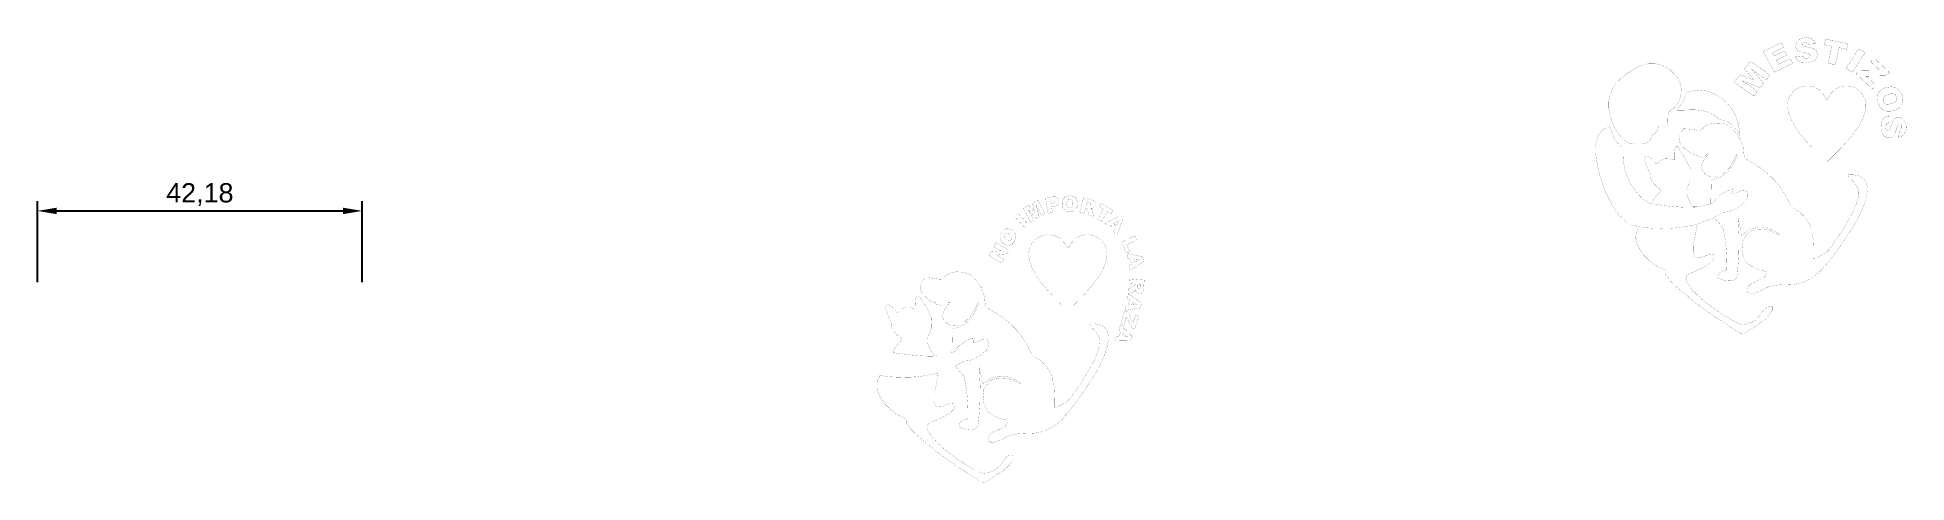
# Model space of a CAD drawing. Header units: millimetres. Extents: x -36 to 207, y -20 to 38.
import ezdxf

# ---------------------------------------------------------------- set-up
doc = ezdxf.new("R2010")
doc.units = ezdxf.units.MM
doc.styles.get("Standard").update_dxf_attribs({"font": 'arial.ttf'})
doc.dimstyles.new('ISO-25', dxfattribs={"dimtxt": 2.5, "dimasz": 2.5, "dimexe": 1.25, "dimexo": 0.625, "dimtad": 1, "dimtxsty": 'Standard', "dimcen": 2.5, "dimadec": 0, "dimazin": 0, "dimtfac": 1, "dimtmove": 0, "dimatfit": 3, "dimfxl": 1, "dimarcsym": 0})

msp = doc.modelspace()

# ---------------------------------------------------------------- blocks, each defined once
blk = doc.blocks.new('*D1')
at = {"color": 0, "lineweight": -2, "transparency": 16777216}
for p, q in [((-35.51, 5.92), (-35.51, 16.44)), ((-33.01, 15.19), (4.17, 15.19)), ((6.67, 5.92), (6.67, 16.44))]:
    blk.add_line(p, q, dxfattribs=at)
at = {"color": 0, "transparency": 16777216}
for points in [[(-33.01, 15.6), (-33.01, 14.77), (-35.51, 15.19)], [(4.17, 15.6), (4.17, 14.77), (6.67, 15.19)]]:
    blk.add_solid(points, dxfattribs=at)
at = {"layer": 'Defpoints', "color": 0, "transparency": 16777216}
for p in [(6.67, 15.19), (-35.51, 5.29), (6.67, 5.29)]:
    blk.add_point(p, dxfattribs=at)
at = {"color": 0, "transparency": 16777216, "insert": (-14.42, 17.31), "char_height": 2.5, "attachment_point": 5}
blk.add_mtext('42,18', dxfattribs=at)
blk = doc.blocks.new('*D2')
at = {"color": 0, "lineweight": -2, "transparency": 16777216}
for p, q in [((-35.51, 5.92), (-35.51, 16.44)), ((-33.01, 15.19), (4.17, 15.19)), ((6.67, 5.92), (6.67, 16.44))]:
    blk.add_line(p, q, dxfattribs=at)
at = {"color": 0, "transparency": 16777216}
for points in [[(-33.01, 15.6), (-33.01, 14.77), (-35.51, 15.19)], [(4.17, 15.6), (4.17, 14.77), (6.67, 15.19)]]:
    blk.add_solid(points, dxfattribs=at)
at = {"layer": 'Defpoints', "color": 0, "transparency": 16777216}
for p in [(6.67, 15.19), (-35.51, 5.29), (6.67, 5.29)]:
    blk.add_point(p, dxfattribs=at)
at = {"color": 0, "transparency": 16777216, "insert": (-14.42, 17.31), "char_height": 2.5, "attachment_point": 5}
blk.add_mtext('42,18', dxfattribs=at)

# ---------------------------------------------------------------- dimensions: what is measured, and where the dimension line sits
for picture in ['*D1', '*D2']:
    dim = msp.add_linear_dim(base=(6.668, 15.187), p1=(-35.512, 5.294), p2=(6.668, 5.294), dimstyle='ISO-25')
    dim.commit()
    dim.dimension.update_dxf_attribs({"geometry": picture, "text_midpoint": (-14.422, 17.314)})

# ---------------------------------------------------------------- linework, layer by layer
at = {"color": 0}
for points in [[(188.53, 35.892, 0.0189, 0.0189, 0), (190.875, 37.029, 0.0189, 0.0189, 0), (191.187, 36.457, 0.0189, 0.0189, 0), (189.721, 35.747, 0.0189, 0.0189, 0), (189.953, 35.321, 0.0189, 0.0189, 0), (191.312, 35.979, 0.0189, 0.0189, 0), (191.609, 35.434, 0.0189, 0.0189, 0), (190.25, 34.776, 0.0189, 0.0189, 0), (190.537, 34.249, 0.0189, 0.0189, 0), (192.047, 34.98, 0.0189, 0.0189, 0), (192.377, 34.375, 0.0189, 0.0189, 0), (189.987, 33.218, 0.0189, 0.0189, 0), (188.53, 35.892, 0.0189, 0.0189, 0)], [(192.753, 35.201, 0.0189, 0.0189, 0), (193.7, 35.298, 0.0189, 0.0189, 0), (193.715, 35.258, 0.0189, 0.0189, 0), (193.789, 35.15, 0.0189, 0.0189, 0), (193.911, 35.068, 0.0189, 0.0189, 0), (194.061, 35.037, 0.0189, 0.0189, 0), (194.189, 35.034, 0.0189, 0.0189, 0), (194.232, 35.037, 0.0189, 0.0189, 0), (194.266, 35.039, 0.0189, 0.0189, 0), (194.531, 35.134, 0.0189, 0.0189, 0), (194.548, 35.15, 0.0189, 0.0189, 0), (194.566, 35.167, 0.0189, 0.0189, 0), (194.648, 35.354, 0.0189, 0.0189, 0), (194.647, 35.374, 0.0189, 0.0189, 0), (194.645, 35.393, 0.0189, 0.0189, 0), (194.543, 35.562, 0.0189, 0.0189, 0), (194.524, 35.576, 0.0189, 0.0189, 0), (194.505, 35.59, 0.0189, 0.0189, 0), (194.338, 35.654, 0.0189, 0.0189, 0), (194.076, 35.708, 0.0189, 0.0189, 0), (194.01, 35.717, 0.0189, 0.0189, 0), (193.9, 35.733, 0.0189, 0.0189, 0), (193.444, 35.841, 0.0189, 0.0189, 0), (193.11, 35.987, 0.0189, 0.0189, 0), (193.062, 36.022, 0.0189, 0.0189, 0), (193.013, 36.056, 0.0189, 0.0189, 0), (192.834, 36.266, 0.0189, 0.0189, 0), (192.746, 36.524, 0.0189, 0.0189, 0), (192.742, 36.582, 0.0189, 0.0189, 0), (192.739, 36.621, 0.0189, 0.0189, 0), (192.831, 36.991, 0.0189, 0.0189, 0), (192.853, 37.027, 0.0189, 0.0189, 0), (192.891, 37.092, 0.0189, 0.0189, 0), (193.034, 37.271, 0.0189, 0.0189, 0), (193.29, 37.499, 0.0189, 0.0189, 0), (193.613, 37.666, 0.0189, 0.0189, 0), (193.901, 37.731, 0.0189, 0.0189, 0), (193.997, 37.731, 0.0189, 0.0189, 0), (194.111, 37.731, 0.0189, 0.0189, 0), (194.454, 37.681, 0.0189, 0.0189, 0), (194.838, 37.528, 0.0189, 0.0189, 0), (195.142, 37.272, 0.0189, 0.0189, 0), (195.318, 37.008, 0.0189, 0.0189, 0), (195.357, 36.912, 0.0189, 0.0189, 0), (194.398, 36.858, 0.0189, 0.0189, 0), (194.37, 36.902, 0.0189, 0.0189, 0), (194.273, 37.025, 0.0189, 0.0189, 0), (194.167, 37.109, 0.0189, 0.0189, 0), (194.061, 37.134, 0.0189, 0.0189, 0), (193.967, 37.129, 0.0189, 0.0189, 0), (193.937, 37.124, 0.0189, 0.0189, 0), (193.909, 37.121, 0.0189, 0.0189, 0), (193.793, 37.085, 0.0189, 0.0189, 0), (193.7, 37.008, 0.0189, 0.0189, 0), (193.683, 36.984, 0.0189, 0.0189, 0), (193.672, 36.97, 0.0189, 0.0189, 0), (193.647, 36.857, 0.0189, 0.0189, 0), (193.646, 36.741, 0.0189, 0.0189, 0), (193.647, 36.725, 0.0189, 0.0189, 0), (193.647, 36.713, 0.0189, 0.0189, 0), (193.714, 36.61, 0.0189, 0.0189, 0), (193.727, 36.601, 0.0189, 0.0189, 0), (193.739, 36.592, 0.0189, 0.0189, 0), (194.018, 36.517, 0.0189, 0.0189, 0), (194.063, 36.511, 0.0189, 0.0189, 0), (194.171, 36.497, 0.0189, 0.0189, 0), (194.625, 36.415, 0.0189, 0.0189, 0), (194.956, 36.325, 0.0189, 0.0189, 0), (195.004, 36.305, 0.0189, 0.0189, 0), (195.052, 36.286, 0.0189, 0.0189, 0), (195.411, 36.031, 0.0189, 0.0189, 0), (195.434, 35.999, 0.0189, 0.0189, 0), (195.458, 35.968, 0.0189, 0.0189, 0), (195.59, 35.604, 0.0189, 0.0189, 0), (195.593, 35.563, 0.0189, 0.0189, 0), (195.597, 35.515, 0.0189, 0.0189, 0), (195.488, 35.063, 0.0189, 0.0189, 0), (195.463, 35.02, 0.0189, 0.0189, 0), (195.437, 34.978, 0.0189, 0.0189, 0), (195.275, 34.793, 0.0189, 0.0189, 0), (195.066, 34.645, 0.0189, 0.0189, 0), (195.016, 34.62, 0.0189, 0.0189, 0), (194.967, 34.596, 0.0189, 0.0189, 0), (194.68, 34.504, 0.0189, 0.0189, 0), (194.337, 34.45, 0.0189, 0.0189, 0), (194.26, 34.445, 0.0189, 0.0189, 0), (194.125, 34.436, 0.0189, 0.0189, 0), (193.568, 34.475, 0.0189, 0.0189, 0), (193.171, 34.622, 0.0189, 0.0189, 0), (193.115, 34.667, 0.0189, 0.0189, 0), (193.08, 34.696, 0.0189, 0.0189, 0), (192.981, 34.785, 0.0189, 0.0189, 0), (192.894, 34.887, 0.0189, 0.0189, 0), (192.827, 35.013, 0.0189, 0.0189, 0), (192.77, 35.155, 0.0189, 0.0189, 0), (192.753, 35.201, 0.0189, 0.0189, 0)], [(196.621, 37.516, 0.0189, 0.0189, 0), (199.552, 36.922, 0.0189, 0.0189, 0), (199.387, 36.195, 0.0189, 0.0189, 0), (198.402, 36.395, 0.0189, 0.0189, 0), (197.898, 34.182, 0.0189, 0.0189, 0), (196.936, 34.376, 0.0189, 0.0189, 0), (197.44, 36.59, 0.0189, 0.0189, 0), (196.456, 36.789, 0.0189, 0.0189, 0), (196.621, 37.516, 0.0189, 0.0189, 0)], [(177.305, 28.93, 0.0158, 0.0158, 0), (177.319, 28.998, 0.0158, 0.0158, 0), (177.419, 29.188, 0.0158, 0.0158, 0), (177.604, 29.496, 0.0158, 0.0158, 0), (177.79, 29.939, 0.0158, 0.0158, 0), (177.896, 30.433, 0.0158, 0.0158, 0), (177.908, 30.599, 0.0158, 0.0158, 0), (177.93, 30.883, 0.0158, 0.0158, 0), (177.775, 31.751, 0.0158, 0.0158, 0), (177.252, 32.742, 0.0158, 0.0158, 0), (176.439, 33.532, 0.0158, 0.0158, 0), (175.699, 33.978, 0.0158, 0.0158, 0), (175.434, 34.08, 0.0158, 0.0158, 0), (175.36, 34.109, 0.0158, 0.0158, 0), (174.948, 34.22, 0.0158, 0.0158, 0), (174.55, 34.345, 0.0158, 0.0158, 0), (174.483, 34.381, 0.0158, 0.0158, 0), (173.673, 34.381, 0.0158, 0.0158, 0), (173.626, 34.357, 0.0158, 0.0158, 0), (173.479, 34.295, 0.0158, 0.0158, 0), (173.3, 34.237, 0.0158, 0.0158, 0), (173.118, 34.187, 0.0158, 0.0158, 0), (172.916, 34.13, 0.0158, 0.0158, 0), (172.675, 34.048, 0.0158, 0.0158, 0), (172.378, 33.923, 0.0158, 0.0158, 0), (172.006, 33.74, 0.0158, 0.0158, 0), (171.657, 33.547, 0.0158, 0.0158, 0), (171.543, 33.48, 0.0158, 0.0158, 0), (171.333, 33.356, 0.0158, 0.0158, 0), (170.725, 32.948, 0.0158, 0.0158, 0), (170.02, 32.372, 0.0158, 0.0158, 0), (169.435, 31.743, 0.0158, 0.0158, 0), (168.981, 31.054, 0.0158, 0.0158, 0), (168.667, 30.296, 0.0158, 0.0158, 0), (168.503, 29.461, 0.0158, 0.0158, 0), (168.498, 28.542, 0.0158, 0.0158, 0), (168.603, 27.777, 0.0158, 0.0158, 0), (168.662, 27.528, 0.0158, 0.0158, 0), (168.704, 27.349, 0.0158, 0.0158, 0), (169.033, 26.451, 0.0158, 0.0158, 0), (169.482, 25.607, 0.0158, 0.0158, 0), (169.585, 25.455, 0.0158, 0.0158, 0), (169.655, 25.351, 0.0158, 0.0158, 0), (169.882, 25.048, 0.0158, 0.0158, 0), (170.27, 24.605, 0.0158, 0.0158, 0), (170.717, 24.221, 0.0158, 0.0158, 0), (171.065, 24.024, 0.0158, 0.0158, 0), (171.19, 23.993, 0.0158, 0.0158, 0), (171.354, 23.953, 0.0158, 0.0158, 0), (171.858, 23.884, 0.0158, 0.0158, 0), (172.611, 23.87, 0.0158, 0.0158, 0), (173.304, 23.992, 0.0158, 0.0158, 0), (173.704, 24.188, 0.0158, 0.0158, 0), (173.791, 24.292, 0.0158, 0.0158, 0), (173.828, 24.336, 0.0158, 0.0158, 0), (173.928, 24.549, 0.0158, 0.0158, 0), (173.998, 24.781, 0.0158, 0.0158, 0), (174.02, 24.834, 0.0158, 0.0158, 0), (174.032, 24.862, 0.0158, 0.0158, 0), (174.065, 24.948, 0.0158, 0.0158, 0), (174.095, 25, 0.0158, 0.0158, 0), (174.15, 25.042, 0.0158, 0.0158, 0), (174.242, 25.101, 0.0158, 0.0158, 0), (174.272, 25.122, 0.0158, 0.0158, 0), (174.415, 25.217, 0.0158, 0.0158, 0), (174.458, 25.25, 0.0158, 0.0158, 0), (174.58, 25.358, 0.0158, 0.0158, 0), (174.685, 25.478, 0.0158, 0.0158, 0), (174.747, 25.585, 0.0158, 0.0158, 0), (174.782, 25.685, 0.0158, 0.0158, 0), (174.805, 25.789, 0.0158, 0.0158, 0), (174.832, 25.903, 0.0158, 0.0158, 0), (174.88, 26.036, 0.0158, 0.0158, 0), (174.941, 26.157, 0.0158, 0.0158, 0), (174.965, 26.196, 0.0158, 0.0158, 0), (175.052, 26.214, 0.0158, 0.0158, 0), (175.323, 26.232, 0.0158, 0.0158, 0), (175.602, 26.209, 0.0158, 0.0158, 0), (175.813, 26.171, 0.0158, 0.0158, 0), (175.964, 26.165, 0.0158, 0.0158, 0), (176.066, 26.236, 0.0158, 0.0158, 0), (176.127, 26.429, 0.0158, 0.0158, 0), (176.157, 26.79, 0.0158, 0.0158, 0), (176.165, 27.221, 0.0158, 0.0158, 0), (176.165, 27.365, 0.0158, 0.0158, 0), (176.165, 27.431, 0.0158, 0.0158, 0), (176.179, 27.63, 0.0158, 0.0158, 0), (176.221, 27.834, 0.0158, 0.0158, 0), (176.287, 27.989, 0.0158, 0.0158, 0), (176.376, 28.112, 0.0158, 0.0158, 0), (176.486, 28.216, 0.0158, 0.0158, 0), (176.615, 28.317, 0.0158, 0.0158, 0), (176.76, 28.43, 0.0158, 0.0158, 0), (176.882, 28.532, 0.0158, 0.0158, 0), (176.921, 28.568, 0.0158, 0.0158, 0), (177.305, 28.93, 0.0158, 0.0158, 0)], [(184.749, 31.908, 0.0189, 0.0189, 0), (185.522, 32.893, 0.0189, 0.0189, 0), (187.377, 32.18, 0.0189, 0.0189, 0), (186.112, 33.645, 0.0189, 0.0189, 0), (186.881, 34.626, 0.0189, 0.0189, 0), (189.446, 32.838, 0.0189, 0.0189, 0), (188.967, 32.227, 0.0189, 0.0189, 0), (187.012, 33.59, 0.0189, 0.0189, 0), (188.597, 31.755, 0.0189, 0.0189, 0), (188.162, 31.201, 0.0189, 0.0189, 0), (185.838, 32.094, 0.0189, 0.0189, 0), (187.793, 30.731, 0.0189, 0.0189, 0), (187.313, 30.12, 0.0189, 0.0189, 0), (184.749, 31.908, 0.0189, 0.0189, 0)], [(200.937, 36.241, 0.0189, 0.0189, 0), (201.784, 35.76, 0.0189, 0.0189, 0), (200.137, 33.185, 0.0189, 0.0189, 0), (199.29, 33.667, 0.0189, 0.0189, 0), (200.937, 36.241, 0.0189, 0.0189, 0)], [(202.969, 35.03, 0.0189, 0.0189, 0), (204.935, 33.171, 0.0189, 0.0189, 0), (204.484, 32.746, 0.0189, 0.0189, 0), (201.9, 32.698, 0.0189, 0.0189, 0), (203.21, 31.46, 0.0189, 0.0189, 0), (202.724, 31.003, 0.0189, 0.0189, 0), (200.588, 33.023, 0.0189, 0.0189, 0), (201.057, 33.463, 0.0189, 0.0189, 0), (203.613, 33.511, 0.0189, 0.0189, 0), (202.487, 34.576, 0.0189, 0.0189, 0), (202.969, 35.03, 0.0189, 0.0189, 0)], [(177.695, 28.854, 0.0158, 0.0158, 0), (177.293, 28.304, 0.0158, 0.0158, 0), (177.405, 28.283, 0.0158, 0.0158, 0), (177.748, 28.271, 0.0158, 0.0158, 0), (178.328, 28.287, 0.0158, 0.0158, 0), (178.998, 28.315, 0.0158, 0.0158, 0), (179.729, 28.316, 0.0158, 0.0158, 0), (180.486, 28.251, 0.0158, 0.0158, 0), (181.238, 28.083, 0.0158, 0.0158, 0), (181.952, 27.773, 0.0158, 0.0158, 0), (182.454, 27.423, 0.0158, 0.0158, 0), (182.597, 27.282, 0.0158, 0.0158, 0), (182.642, 27.239, 0.0158, 0.0158, 0), (182.788, 27.12, 0.0158, 0.0158, 0), (182.945, 27.036, 0.0158, 0.0158, 0), (183.085, 27.005, 0.0158, 0.0158, 0), (183.226, 26.995, 0.0158, 0.0158, 0), (183.388, 26.979, 0.0158, 0.0158, 0), (183.585, 26.929, 0.0158, 0.0158, 0), (183.838, 26.816, 0.0158, 0.0158, 0), (184.085, 26.667, 0.0158, 0.0158, 0), (184.164, 26.611, 0.0158, 0.0158, 0), (184.263, 26.541, 0.0158, 0.0158, 0), (184.544, 26.308, 0.0158, 0.0158, 0), (184.922, 25.927, 0.0158, 0.0158, 0), (185.25, 25.479, 0.0158, 0.0158, 0), (185.437, 25.108, 0.0158, 0.0158, 0), (185.478, 24.978, 0.0158, 0.0158, 0), (185.53, 25.202, 0.0158, 0.0158, 0), (185.493, 25.549, 0.0158, 0.0158, 0), (185.287, 26.581, 0.0158, 0.0158, 0), (184.864, 27.749, 0.0158, 0.0158, 0), (184.248, 28.736, 0.0158, 0.0158, 0), (183.652, 29.388, 0.0158, 0.0158, 0), (183.428, 29.576, 0.0158, 0.0158, 0), (183.186, 29.778, 0.0158, 0.0158, 0), (182.394, 30.308, 0.0158, 0.0158, 0), (181.279, 30.764, 0.0158, 0.0158, 0), (180.012, 30.879, 0.0158, 0.0158, 0), (178.883, 30.701, 0.0158, 0.0158, 0), (178.524, 30.587, 0.0158, 0.0158, 0), (178.51, 30.459, 0.0158, 0.0158, 0), (178.414, 30.081, 0.0158, 0.0158, 0), (178.21, 29.553, 0.0158, 0.0158, 0), (177.957, 29.109, 0.0158, 0.0158, 0), (177.773, 28.892, 0.0158, 0.0158, 0), (177.695, 28.854, 0.0158, 0.0158, 0)], [(196.787, 29.572, 0.0158, 0.0158, 0), (196.895, 29.783, 0.0158, 0.0158, 0), (197.273, 30.385, 0.0158, 0.0158, 0), (197.818, 30.966, 0.0158, 0.0158, 0), (198.482, 31.314, 0.0158, 0.0158, 0), (199.114, 31.43, 0.0158, 0.0158, 0), (199.325, 31.43, 0.0158, 0.0158, 0), (199.453, 31.43, 0.0158, 0.0158, 0), (199.836, 31.38, 0.0158, 0.0158, 0), (200.313, 31.236, 0.0158, 0.0158, 0), (200.744, 31.007, 0.0158, 0.0158, 0), (201.119, 30.704, 0.0158, 0.0158, 0), (201.429, 30.338, 0.0158, 0.0158, 0), (201.663, 29.917, 0.0158, 0.0158, 0), (201.811, 29.452, 0.0158, 0.0158, 0), (201.863, 29.078, 0.0158, 0.0158, 0), (201.863, 28.953, 0.0158, 0.0158, 0), (201.863, 28.721, 0.0158, 0.0158, 0), (201.748, 28.024, 0.0158, 0.0158, 0), (201.426, 27.095, 0.0158, 0.0158, 0), (200.926, 26.166, 0.0158, 0.0158, 0), (200.276, 25.237, 0.0158, 0.0158, 0), (199.508, 24.308, 0.0158, 0.0158, 0), (198.651, 23.379, 0.0158, 0.0158, 0), (197.734, 22.45, 0.0158, 0.0158, 0), (197.024, 21.753, 0.0158, 0.0158, 0), (196.787, 21.521, 0.0158, 0.0158, 0), (196.55, 21.753, 0.0158, 0.0158, 0), (195.841, 22.45, 0.0158, 0.0158, 0), (194.924, 23.379, 0.0158, 0.0158, 0), (194.066, 24.308, 0.0158, 0.0158, 0), (193.298, 25.237, 0.0158, 0.0158, 0), (192.649, 26.166, 0.0158, 0.0158, 0), (192.148, 27.095, 0.0158, 0.0158, 0), (191.826, 28.024, 0.0158, 0.0158, 0), (191.713, 28.721, 0.0158, 0.0158, 0), (191.713, 28.953, 0.0158, 0.0158, 0), (191.713, 29.078, 0.0158, 0.0158, 0), (191.764, 29.452, 0.0158, 0.0158, 0), (191.912, 29.917, 0.0158, 0.0158, 0), (192.146, 30.338, 0.0158, 0.0158, 0), (192.456, 30.704, 0.0158, 0.0158, 0), (192.831, 31.007, 0.0158, 0.0158, 0), (193.262, 31.236, 0.0158, 0.0158, 0), (193.739, 31.38, 0.0158, 0.0158, 0), (194.122, 31.43, 0.0158, 0.0158, 0), (194.25, 31.43, 0.0158, 0.0158, 0), (194.46, 31.43, 0.0158, 0.0158, 0), (195.092, 31.314, 0.0158, 0.0158, 0), (195.757, 30.966, 0.0158, 0.0158, 0), (196.302, 30.385, 0.0158, 0.0158, 0), (196.68, 29.783, 0.0158, 0.0158, 0), (196.787, 29.572, 0.0158, 0.0158, 0)], [(204.47, 31.204, 0.0189, 0.0189, 0), (204.594, 31.243, 0.0189, 0.0189, 0), (205.163, 31.315, 0.0189, 0.0189, 0), (205.669, 31.222, 0.0189, 0.0189, 0), (205.761, 31.178, 0.0189, 0.0189, 0), (205.853, 31.135, 0.0189, 0.0189, 0), (206.236, 30.81, 0.0189, 0.0189, 0), (206.517, 30.34, 0.0189, 0.0189, 0), (206.558, 30.224, 0.0189, 0.0189, 0), (206.6, 30.106, 0.0189, 0.0189, 0), (206.679, 29.562, 0.0189, 0.0189, 0), (206.587, 29.085, 0.0189, 0.0189, 0), (206.542, 28.999, 0.0189, 0.0189, 0), (206.497, 28.914, 0.0189, 0.0189, 0), (206.157, 28.557, 0.0189, 0.0189, 0), (205.664, 28.294, 0.0189, 0.0189, 0), (205.542, 28.256, 0.0189, 0.0189, 0), (205.454, 28.228, 0.0189, 0.0189, 0), (205.045, 28.146, 0.0189, 0.0189, 0), (204.68, 28.14, 0.0189, 0.0189, 0), (204.614, 28.15, 0.0189, 0.0189, 0), (204.547, 28.161, 0.0189, 0.0189, 0), (204.239, 28.262, 0.0189, 0.0189, 0), (203.963, 28.428, 0.0189, 0.0189, 0), (203.913, 28.471, 0.0189, 0.0189, 0), (203.862, 28.514, 0.0189, 0.0189, 0), (203.644, 28.784, 0.0189, 0.0189, 0), (203.471, 29.126, 0.0189, 0.0189, 0), (203.443, 29.205, 0.0189, 0.0189, 0), (203.414, 29.285, 0.0189, 0.0189, 0), (203.327, 29.658, 0.0189, 0.0189, 0), (203.314, 29.993, 0.0189, 0.0189, 0), (203.323, 30.055, 0.0189, 0.0189, 0), (203.331, 30.116, 0.0189, 0.0189, 0), (203.432, 30.407, 0.0189, 0.0189, 0), (203.61, 30.679, 0.0189, 0.0189, 0), (203.657, 30.73, 0.0189, 0.0189, 0), (203.704, 30.781, 0.0189, 0.0189, 0), (204.002, 31.002, 0.0189, 0.0189, 0), (204.382, 31.177, 0.0189, 0.0189, 0), (204.47, 31.204, 0.0189, 0.0189, 0)], [(204.78, 30.323, 0.0189, 0.0189, 0), (204.703, 30.299, 0.0189, 0.0189, 0), (204.401, 30.159, 0.0189, 0.0189, 0), (204.203, 29.992, 0.0189, 0.0189, 0), (204.179, 29.955, 0.0189, 0.0189, 0), (204.155, 29.918, 0.0189, 0.0189, 0), (204.096, 29.718, 0.0189, 0.0189, 0), (204.118, 29.501, 0.0189, 0.0189, 0), (204.134, 29.454, 0.0189, 0.0189, 0), (204.151, 29.407, 0.0189, 0.0189, 0), (204.273, 29.217, 0.0189, 0.0189, 0), (204.444, 29.092, 0.0189, 0.0189, 0), (204.486, 29.076, 0.0189, 0.0189, 0), (204.528, 29.06, 0.0189, 0.0189, 0), (204.801, 29.045, 0.0189, 0.0189, 0), (205.16, 29.115, 0.0189, 0.0189, 0), (205.245, 29.141, 0.0189, 0.0189, 0), (205.316, 29.164, 0.0189, 0.0189, 0), (205.599, 29.298, 0.0189, 0.0189, 0), (205.788, 29.462, 0.0189, 0.0189, 0), (205.811, 29.5, 0.0189, 0.0189, 0), (205.834, 29.538, 0.0189, 0.0189, 0), (205.891, 29.739, 0.0189, 0.0189, 0), (205.868, 29.957, 0.0189, 0.0189, 0), (205.851, 30.003, 0.0189, 0.0189, 0), (205.835, 30.048, 0.0189, 0.0189, 0), (205.716, 30.229, 0.0189, 0.0189, 0), (205.542, 30.353, 0.0189, 0.0189, 0), (205.499, 30.369, 0.0189, 0.0189, 0), (205.457, 30.386, 0.0189, 0.0189, 0), (205.191, 30.408, 0.0189, 0.0189, 0), (204.857, 30.347, 0.0189, 0.0189, 0), (204.78, 30.323, 0.0189, 0.0189, 0)], [(166.712, 23.575, 0.0158, 0.0158, 0), (166.712, 22.689, 0.0158, 0.0158, 0), (166.759, 22.59, 0.0158, 0.0158, 0), (166.903, 21.931, 0.0158, 0.0158, 0), (166.999, 21.232, 0.0158, 0.0158, 0), (167.024, 21.113, 0.0158, 0.0158, 0), (167.114, 20.67, 0.0158, 0.0158, 0), (167.461, 19.356, 0.0158, 0.0158, 0), (168.072, 17.637, 0.0158, 0.0158, 0), (168.879, 16.026, 0.0158, 0.0158, 0), (169.614, 14.922, 0.0158, 0.0158, 0), (169.899, 14.588, 0.0158, 0.0158, 0), (170.009, 14.46, 0.0158, 0.0158, 0), (170.355, 14.09, 0.0158, 0.0158, 0), (170.852, 13.682, 0.0158, 0.0158, 0), (171.473, 13.374, 0.0158, 0.0158, 0), (172.091, 13.204, 0.0158, 0.0158, 0), (172.301, 13.171, 0.0158, 0.0158, 0), (172.518, 13.117, 0.0158, 0.0158, 0), (173.187, 13.015, 0.0158, 0.0158, 0), (174.193, 12.934, 0.0158, 0.0158, 0), (175.227, 12.908, 0.0158, 0.0158, 0), (175.956, 12.913, 0.0158, 0.0158, 0), (176.199, 12.918, 0.0158, 0.0158, 0), (176.375, 12.923, 0.0158, 0.0158, 0), (177.188, 12.98, 0.0158, 0.0158, 0), (177.968, 13.071, 0.0158, 0.0158, 0), (178.128, 13.092, 0.0158, 0.0158, 0), (178.281, 13.113, 0.0158, 0.0158, 0), (179.061, 13.269, 0.0158, 0.0158, 0), (179.801, 13.399, 0.0158, 0.0158, 0), (179.936, 13.406, 0.0158, 0.0158, 0), (180.034, 13.474, 0.0158, 0.0158, 0), (180.371, 13.616, 0.0158, 0.0158, 0), (180.962, 13.822, 0.0158, 0.0158, 0), (181.592, 14.055, 0.0158, 0.0158, 0), (182.018, 14.258, 0.0158, 0.0158, 0), (182.146, 14.346, 0.0158, 0.0158, 0), (182.201, 14.363, 0.0158, 0.0158, 0), (182.357, 14.444, 0.0158, 0.0158, 0), (182.544, 14.568, 0.0158, 0.0158, 0), (182.723, 14.682, 0.0158, 0.0158, 0), (182.862, 14.744, 0.0158, 0.0158, 0), (182.91, 14.752, 0.0158, 0.0158, 0), (182.922, 14.767, 0.0158, 0.0158, 0), (182.947, 14.818, 0.0158, 0.0158, 0), (182.938, 14.834, 0.0158, 0.0158, 0), (182.956, 14.854, 0.0158, 0.0158, 0), (183.042, 14.912, 0.0158, 0.0158, 0), (183.071, 14.93, 0.0158, 0.0158, 0), (183.088, 14.942, 0.0158, 0.0158, 0), (183.138, 14.978, 0.0158, 0.0158, 0), (183.155, 14.99, 0.0158, 0.0158, 0), (183.189, 14.99, 0.0158, 0.0158, 0), (183.273, 14.998, 0.0158, 0.0158, 0), (183.301, 15.002, 0.0158, 0.0158, 0), (183.348, 15.009, 0.0158, 0.0158, 0), (183.82, 15.055, 0.0158, 0.0158, 0), (183.863, 15.063, 0.0158, 0.0158, 0), (184.088, 15.103, 0.0158, 0.0158, 0), (184.742, 15.342, 0.0158, 0.0158, 0), (185.4, 15.735, 0.0158, 0.0158, 0), (185.878, 16.116, 0.0158, 0.0158, 0), (186.131, 16.317, 0.0158, 0.0158, 0), (186.226, 16.359, 0.0158, 0.0158, 0), (186.223, 16.393, 0.0158, 0.0158, 0), (186.216, 16.495, 0.0158, 0.0158, 0), (186.229, 16.504, 0.0158, 0.0158, 0), (186.28, 16.508, 0.0158, 0.0158, 0), (186.362, 16.595, 0.0158, 0.0158, 0), (186.382, 16.628, 0.0158, 0.0158, 0), (186.414, 16.683, 0.0158, 0.0158, 0), (186.491, 16.858, 0.0158, 0.0158, 0), (186.545, 17.077, 0.0158, 0.0158, 0), (186.549, 17.279, 0.0158, 0.0158, 0), (186.512, 17.461, 0.0158, 0.0158, 0), (186.439, 17.618, 0.0158, 0.0158, 0), (186.336, 17.745, 0.0158, 0.0158, 0), (186.212, 17.838, 0.0158, 0.0158, 0), (186.108, 17.883, 0.0158, 0.0158, 0), (186.072, 17.891, 0.0158, 0.0158, 0), (185.968, 17.887, 0.0158, 0.0158, 0), (185.662, 17.804, 0.0158, 0.0158, 0), (185.305, 17.637, 0.0158, 0.0158, 0), (184.929, 17.479, 0.0158, 0.0158, 0), (184.579, 17.416, 0.0158, 0.0158, 0), (184.463, 17.421, 0.0158, 0.0158, 0), (184.473, 17.462, 0.0158, 0.0158, 0), (184.515, 17.583, 0.0158, 0.0158, 0), (184.56, 17.669, 0.0158, 0.0158, 0), (184.599, 17.768, 0.0158, 0.0158, 0), (184.627, 17.921, 0.0158, 0.0158, 0), (184.633, 17.972, 0.0158, 0.0158, 0), (184.207, 17.987, 0.0158, 0.0158, 0), (184.204, 17.984, 0.0158, 0.0158, 0), (184.164, 17.953, 0.0158, 0.0158, 0), (184.161, 17.951, 0.0158, 0.0158, 0), (184.159, 17.949, 0.0158, 0.0158, 0), (184.118, 17.917, 0.0158, 0.0158, 0), (184.115, 17.915, 0.0158, 0.0158, 0), (184.032, 17.86, 0.0158, 0.0158, 0), (183.768, 17.72, 0.0158, 0.0158, 0), (183.308, 17.466, 0.0158, 0.0158, 0), (182.805, 17.11, 0.0158, 0.0158, 0), (182.429, 16.744, 0.0158, 0.0158, 0), (182.325, 16.606, 0.0158, 0.0158, 0), (182.303, 16.577, 0.0158, 0.0158, 0), (182.241, 16.487, 0.0158, 0.0158, 0), (182.187, 16.399, 0.0158, 0.0158, 0), (182.149, 16.334, 0.0158, 0.0158, 0), (182.113, 16.285, 0.0158, 0.0158, 0), (182.067, 16.247, 0.0158, 0.0158, 0), (181.997, 16.21, 0.0158, 0.0158, 0), (181.889, 16.168, 0.0158, 0.0158, 0), (181.771, 16.128, 0.0158, 0.0158, 0), (181.732, 16.115, 0.0158, 0.0158, 0), (181.573, 16.063, 0.0158, 0.0158, 0), (180.818, 15.865, 0.0158, 0.0158, 0), (180.022, 15.733, 0.0158, 0.0158, 0), (179.842, 15.715, 0.0158, 0.0158, 0), (179.663, 15.676, 0.0158, 0.0158, 0), (179.106, 15.645, 0.0158, 0.0158, 0), (178.191, 15.661, 0.0158, 0.0158, 0), (177.269, 15.722, 0.0158, 0.0158, 0), (176.698, 15.771, 0.0158, 0.0158, 0), (176.508, 15.787, 0.0158, 0.0158, 0), (174.1, 16.103, 0.0158, 0.0158, 0), (173.998, 16.122, 0.0158, 0.0158, 0), (173.702, 16.236, 0.0158, 0.0158, 0), (173.292, 16.476, 0.0158, 0.0158, 0), (172.884, 16.798, 0.0158, 0.0158, 0), (172.489, 17.176, 0.0158, 0.0158, 0), (172.12, 17.587, 0.0158, 0.0158, 0), (171.79, 18.002, 0.0158, 0.0158, 0), (171.51, 18.4, 0.0158, 0.0158, 0), (171.344, 18.663, 0.0158, 0.0158, 0), (171.294, 18.753, 0.0158, 0.0158, 0), (171.16, 18.993, 0.0158, 0.0158, 0), (170.826, 19.751, 0.0158, 0.0158, 0), (170.517, 20.81, 0.0158, 0.0158, 0), (170.358, 21.971, 0.0158, 0.0158, 0), (170.331, 22.949, 0.0158, 0.0158, 0), (170.344, 23.274, 0.0158, 0.0158, 0), (170.281, 23.353, 0.0158, 0.0158, 0), (170.073, 23.573, 0.0158, 0.0158, 0), (169.796, 23.844, 0.0158, 0.0158, 0), (169.518, 24.155, 0.0158, 0.0158, 0), (169.303, 24.464, 0.0158, 0.0158, 0), (169.244, 24.573, 0.0158, 0.0158, 0), (169.192, 24.667, 0.0158, 0.0158, 0), (169.069, 24.965, 0.0158, 0.0158, 0), (168.88, 25.463, 0.0158, 0.0158, 0), (168.703, 25.92, 0.0158, 0.0158, 0), (168.601, 26.146, 0.0158, 0.0158, 0), (168.563, 26.187, 0.0158, 0.0158, 0), (168.418, 26.132, 0.0158, 0.0158, 0), (168.003, 25.915, 0.0158, 0.0158, 0), (167.59, 25.596, 0.0158, 0.0158, 0), (167.297, 25.245, 0.0158, 0.0158, 0), (167.098, 24.879, 0.0158, 0.0158, 0), (166.966, 24.512, 0.0158, 0.0158, 0), (166.875, 24.162, 0.0158, 0.0158, 0), (166.799, 23.844, 0.0158, 0.0158, 0), (166.739, 23.64, 0.0158, 0.0158, 0), (166.712, 23.575, 0.0158, 0.0158, 0)], [(197.607, 10.951, 0.0158, 0.0158, 0), (197.59, 10.898, 0.0158, 0.0158, 0), (197.518, 10.746, 0.0158, 0.0158, 0), (197.382, 10.526, 0.0158, 0.0158, 0), (197.212, 10.301, 0.0158, 0.0158, 0), (197.02, 10.082, 0.0158, 0.0158, 0), (196.819, 9.881, 0.0158, 0.0158, 0), (196.62, 9.708, 0.0158, 0.0158, 0), (196.436, 9.576, 0.0158, 0.0158, 0), (196.321, 9.51, 0.0158, 0.0158, 0), (196.28, 9.495, 0.0158, 0.0158, 0), (195.111, 8.933, 0.0158, 0.0158, 0), (195.095, 9.168, 0.0158, 0.0158, 0), (195.092, 10.283, 0.0158, 0.0158, 0), (195.042, 11.441, 0.0158, 0.0158, 0), (195.004, 11.696, 0.0158, 0.0158, 0), (194.995, 11.751, 0.0158, 0.0158, 0), (194.974, 11.917, 0.0158, 0.0158, 0), (194.942, 12.104, 0.0158, 0.0158, 0), (194.885, 12.275, 0.0158, 0.0158, 0), (194.808, 12.408, 0.0158, 0.0158, 0), (194.778, 12.447, 0.0158, 0.0158, 0), (194.796, 12.519, 0.0158, 0.0158, 0), (194.792, 12.751, 0.0158, 0.0158, 0), (194.709, 13.089, 0.0158, 0.0158, 0), (194.55, 13.447, 0.0158, 0.0158, 0), (194.338, 13.807, 0.0158, 0.0158, 0), (194.093, 14.152, 0.0158, 0.0158, 0), (193.838, 14.465, 0.0158, 0.0158, 0), (193.594, 14.729, 0.0158, 0.0158, 0), (193.437, 14.882, 0.0158, 0.0158, 0), (193.382, 14.928, 0.0158, 0.0158, 0), (193.309, 14.991, 0.0158, 0.0158, 0), (193.078, 15.161, 0.0158, 0.0158, 0), (192.773, 15.368, 0.0158, 0.0158, 0), (192.487, 15.57, 0.0158, 0.0158, 0), (192.298, 15.729, 0.0158, 0.0158, 0), (192.243, 15.789, 0.0158, 0.0158, 0), (192.131, 15.911, 0.0158, 0.0158, 0), (191.876, 16.349, 0.0158, 0.0158, 0), (191.455, 17.156, 0.0158, 0.0158, 0), (190.841, 18.159, 0.0158, 0.0158, 0), (190.15, 19.038, 0.0158, 0.0158, 0), (189.892, 19.303, 0.0158, 0.0158, 0), (189.85, 19.346, 0.0158, 0.0158, 0), (189.722, 19.473, 0.0158, 0.0158, 0), (189.475, 19.707, 0.0158, 0.0158, 0), (189.174, 19.981, 0.0158, 0.0158, 0), (188.845, 20.268, 0.0158, 0.0158, 0), (188.509, 20.541, 0.0158, 0.0158, 0), (188.192, 20.773, 0.0158, 0.0158, 0), (187.917, 20.938, 0.0158, 0.0158, 0), (187.762, 21.004, 0.0158, 0.0158, 0), (187.709, 21.009, 0.0158, 0.0158, 0), (187.636, 21.103, 0.0158, 0.0158, 0), (187.341, 21.324, 0.0158, 0.0158, 0), (186.877, 21.583, 0.0158, 0.0158, 0), (186.432, 21.847, 0.0158, 0.0158, 0), (186.174, 22.08, 0.0158, 0.0158, 0), (186.124, 22.175, 0.0158, 0.0158, 0), (186.094, 22.238, 0.0158, 0.0158, 0), (186.052, 22.447, 0.0158, 0.0158, 0), (186.022, 22.78, 0.0158, 0.0158, 0), (185.997, 23.127, 0.0158, 0.0158, 0), (185.962, 23.367, 0.0158, 0.0158, 0), (185.939, 23.443, 0.0158, 0.0158, 0), (185.918, 23.511, 0.0158, 0.0158, 0), (185.842, 23.71, 0.0158, 0.0158, 0), (185.726, 24.006, 0.0158, 0.0158, 0), (185.634, 24.286, 0.0158, 0.0158, 0), (185.602, 24.451, 0.0158, 0.0158, 0), (185.609, 24.503, 0.0158, 0.0158, 0), (185.583, 24.524, 0.0158, 0.0158, 0), (185.508, 24.588, 0.0158, 0.0158, 0), (185.452, 24.644, 0.0158, 0.0158, 0), (185.403, 24.715, 0.0158, 0.0158, 0), (185.344, 24.813, 0.0158, 0.0158, 0), (185.324, 24.845, 0.0158, 0.0158, 0), (185.285, 24.908, 0.0158, 0.0158, 0), (185.171, 25.097, 0.0158, 0.0158, 0), (185.046, 25.293, 0.0158, 0.0158, 0), (184.9, 25.488, 0.0158, 0.0158, 0), (184.736, 25.677, 0.0158, 0.0158, 0), (184.68, 25.738, 0.0158, 0.0158, 0), (184.616, 25.808, 0.0158, 0.0158, 0), (184.413, 26.008, 0.0158, 0.0158, 0), (184.123, 26.231, 0.0158, 0.0158, 0), (183.766, 26.403, 0.0158, 0.0158, 0), (183.414, 26.5, 0.0158, 0.0158, 0), (183.296, 26.519, 0.0158, 0.0158, 0), (183.184, 26.543, 0.0158, 0.0158, 0), (182.844, 26.587, 0.0158, 0.0158, 0), (182.307, 26.605, 0.0158, 0.0158, 0), (181.802, 26.54, 0.0158, 0.0158, 0), (181.509, 26.424, 0.0158, 0.0158, 0), (181.443, 26.355, 0.0158, 0.0158, 0), (181.366, 26.329, 0.0158, 0.0158, 0), (181.139, 26.229, 0.0158, 0.0158, 0), (180.925, 26.099, 0.0158, 0.0158, 0), (180.775, 25.972, 0.0158, 0.0158, 0), (180.663, 25.857, 0.0158, 0.0158, 0), (180.563, 25.76, 0.0158, 0.0158, 0), (180.45, 25.689, 0.0158, 0.0158, 0), (180.295, 25.653, 0.0158, 0.0158, 0), (180.13, 25.653, 0.0158, 0.0158, 0), (180.076, 25.659, 0.0158, 0.0158, 0), (179.956, 25.672, 0.0158, 0.0158, 0), (179.599, 25.725, 0.0158, 0.0158, 0), (179.164, 25.792, 0.0158, 0.0158, 0), (178.708, 25.839, 0.0158, 0.0158, 0), (178.305, 25.85, 0.0158, 0.0158, 0), (178.171, 25.846, 0.0158, 0.0158, 0), (178.112, 25.75, 0.0158, 0.0158, 0), (177.937, 25.461, 0.0158, 0.0158, 0), (177.71, 24.995, 0.0158, 0.0158, 0), (177.61, 24.514, 0.0158, 0.0158, 0), (177.688, 24.166, 0.0158, 0.0158, 0), (177.755, 24.082, 0.0158, 0.0158, 0), (177.856, 23.771, 0.0158, 0.0158, 0), (177.948, 23.695, 0.0158, 0.0158, 0), (178.208, 23.445, 0.0158, 0.0158, 0), (178.6, 23.081, 0.0158, 0.0158, 0), (179.038, 22.773, 0.0158, 0.0158, 0), (179.405, 22.629, 0.0158, 0.0158, 0), (179.531, 22.617, 0.0158, 0.0158, 0), (179.534, 22.613, 0.0158, 0.0158, 0), (179.569, 22.564, 0.0158, 0.0158, 0), (179.602, 22.519, 0.0158, 0.0158, 0), (179.605, 22.515, 0.0158, 0.0158, 0), (179.607, 22.512, 0.0158, 0.0158, 0), (179.625, 22.477, 0.0158, 0.0158, 0), (179.645, 22.458, 0.0158, 0.0158, 0), (179.645, 22.458, 0.0158, 0.0158, 0), (179.645, 22.458, 0.0158, 0.0158, 0), (179.663, 22.442, 0.0158, 0.0158, 0), (179.683, 22.405, 0.0158, 0.0158, 0), (179.687, 22.4, 0.0158, 0.0158, 0), (179.753, 22.402, 0.0158, 0.0158, 0), (179.955, 22.371, 0.0158, 0.0158, 0), (180.21, 22.29, 0.0158, 0.0158, 0), (180.481, 22.203, 0.0158, 0.0158, 0), (180.717, 22.157, 0.0158, 0.0158, 0), (180.796, 22.154, 0.0158, 0.0158, 0), (181.279, 22.618, 0.0158, 0.0158, 0), (181.454, 22.616, 0.0158, 0.0158, 0), (181.385, 22.524, 0.0158, 0.0158, 0), (181.167, 22.258, 0.0158, 0.0158, 0), (180.837, 21.796, 0.0158, 0.0158, 0), (180.593, 21.26, 0.0158, 0.0158, 0), (180.535, 20.817, 0.0158, 0.0158, 0), (180.563, 20.678, 0.0158, 0.0158, 0), (180.587, 20.556, 0.0158, 0.0158, 0), (180.781, 20.211, 0.0158, 0.0158, 0), (181.194, 19.832, 0.0158, 0.0158, 0), (181.736, 19.609, 0.0158, 0.0158, 0), (182.197, 19.578, 0.0158, 0.0158, 0), (182.341, 19.61, 0.0158, 0.0158, 0), (182.596, 19.666, 0.0158, 0.0158, 0), (183.318, 20.028, 0.0158, 0.0158, 0), (184.066, 20.733, 0.0158, 0.0158, 0), (184.652, 21.635, 0.0158, 0.0158, 0), (185.03, 22.392, 0.0158, 0.0158, 0), (185.146, 22.649, 0.0158, 0.0158, 0), (185.166, 22.61, 0.0158, 0.0158, 0), (185.171, 22.465, 0.0158, 0.0158, 0), (185.118, 22.244, 0.0158, 0.0158, 0), (185.027, 22.021, 0.0158, 0.0158, 0), (184.96, 21.877, 0.0158, 0.0158, 0), (184.938, 21.829, 0.0158, 0.0158, 0), (184.902, 21.749, 0.0158, 0.0158, 0), (184.727, 21.393, 0.0158, 0.0158, 0), (184.514, 21.031, 0.0158, 0.0158, 0), (184.458, 20.947, 0.0158, 0.0158, 0), (184.421, 20.892, 0.0158, 0.0158, 0), (184.296, 20.737, 0.0158, 0.0158, 0), (184.125, 20.538, 0.0158, 0.0158, 0), (183.983, 20.354, 0.0158, 0.0158, 0), (183.918, 20.232, 0.0158, 0.0158, 0), (183.912, 20.189, 0.0158, 0.0158, 0), (183.849, 20.157, 0.0158, 0.0158, 0), (183.671, 20.045, 0.0158, 0.0158, 0), (183.458, 19.891, 0.0158, 0.0158, 0), (183.236, 19.735, 0.0158, 0.0158, 0), (183.039, 19.619, 0.0158, 0.0158, 0), (182.971, 19.586, 0.0158, 0.0158, 0), (182.896, 19.551, 0.0158, 0.0158, 0), (182.671, 19.45, 0.0158, 0.0158, 0), (182.413, 19.353, 0.0158, 0.0158, 0), (182.142, 19.28, 0.0158, 0.0158, 0), (181.888, 19.228, 0.0158, 0.0158, 0), (181.803, 19.213, 0.0158, 0.0158, 0), (181.732, 16.115, 0.0158, 0.0158, 0), (181.771, 16.128, 0.0158, 0.0158, 0), (181.889, 16.168, 0.0158, 0.0158, 0), (181.997, 16.21, 0.0158, 0.0158, 0), (182.067, 16.247, 0.0158, 0.0158, 0), (182.113, 16.285, 0.0158, 0.0158, 0), (182.149, 16.334, 0.0158, 0.0158, 0), (182.187, 16.399, 0.0158, 0.0158, 0), (182.241, 16.487, 0.0158, 0.0158, 0), (182.303, 16.577, 0.0158, 0.0158, 0), (182.325, 16.606, 0.0158, 0.0158, 0), (182.429, 16.744, 0.0158, 0.0158, 0), (182.805, 17.11, 0.0158, 0.0158, 0), (183.308, 17.466, 0.0158, 0.0158, 0), (183.768, 17.72, 0.0158, 0.0158, 0), (184.032, 17.86, 0.0158, 0.0158, 0), (184.115, 17.915, 0.0158, 0.0158, 0), (184.118, 17.917, 0.0158, 0.0158, 0), (184.159, 17.949, 0.0158, 0.0158, 0), (184.161, 17.951, 0.0158, 0.0158, 0), (184.164, 17.953, 0.0158, 0.0158, 0), (184.204, 17.984, 0.0158, 0.0158, 0), (184.207, 17.987, 0.0158, 0.0158, 0), (184.633, 17.972, 0.0158, 0.0158, 0), (184.627, 17.921, 0.0158, 0.0158, 0), (184.599, 17.768, 0.0158, 0.0158, 0), (184.56, 17.669, 0.0158, 0.0158, 0), (184.515, 17.583, 0.0158, 0.0158, 0), (184.473, 17.462, 0.0158, 0.0158, 0), (184.463, 17.421, 0.0158, 0.0158, 0), (184.579, 17.416, 0.0158, 0.0158, 0), (184.929, 17.479, 0.0158, 0.0158, 0), (185.305, 17.637, 0.0158, 0.0158, 0), (185.662, 17.804, 0.0158, 0.0158, 0), (185.968, 17.887, 0.0158, 0.0158, 0), (186.072, 17.891, 0.0158, 0.0158, 0), (186.108, 17.883, 0.0158, 0.0158, 0), (186.212, 17.838, 0.0158, 0.0158, 0), (186.336, 17.745, 0.0158, 0.0158, 0), (186.439, 17.618, 0.0158, 0.0158, 0), (186.512, 17.461, 0.0158, 0.0158, 0), (186.549, 17.279, 0.0158, 0.0158, 0), (186.545, 17.077, 0.0158, 0.0158, 0), (186.491, 16.858, 0.0158, 0.0158, 0), (186.414, 16.683, 0.0158, 0.0158, 0), (186.382, 16.628, 0.0158, 0.0158, 0), (186.362, 16.595, 0.0158, 0.0158, 0), (186.28, 16.508, 0.0158, 0.0158, 0), (186.229, 16.504, 0.0158, 0.0158, 0), (186.216, 16.495, 0.0158, 0.0158, 0), (186.223, 16.393, 0.0158, 0.0158, 0), (186.226, 16.359, 0.0158, 0.0158, 0), (186.131, 16.317, 0.0158, 0.0158, 0), (185.878, 16.116, 0.0158, 0.0158, 0), (185.4, 15.735, 0.0158, 0.0158, 0), (184.742, 15.342, 0.0158, 0.0158, 0), (184.088, 15.103, 0.0158, 0.0158, 0), (183.863, 15.063, 0.0158, 0.0158, 0), (183.82, 15.055, 0.0158, 0.0158, 0), (183.348, 15.009, 0.0158, 0.0158, 0), (183.301, 15.002, 0.0158, 0.0158, 0), (183.273, 14.998, 0.0158, 0.0158, 0), (183.189, 14.99, 0.0158, 0.0158, 0), (183.155, 14.99, 0.0158, 0.0158, 0), (183.138, 14.978, 0.0158, 0.0158, 0), (183.088, 14.942, 0.0158, 0.0158, 0), (183.071, 14.93, 0.0158, 0.0158, 0), (183.042, 14.912, 0.0158, 0.0158, 0), (182.956, 14.854, 0.0158, 0.0158, 0), (182.938, 14.834, 0.0158, 0.0158, 0), (182.947, 14.818, 0.0158, 0.0158, 0), (182.922, 14.767, 0.0158, 0.0158, 0), (182.91, 14.752, 0.0158, 0.0158, 0), (182.862, 14.744, 0.0158, 0.0158, 0), (182.723, 14.682, 0.0158, 0.0158, 0), (182.544, 14.568, 0.0158, 0.0158, 0), (182.357, 14.444, 0.0158, 0.0158, 0), (182.201, 14.363, 0.0158, 0.0158, 0), (182.146, 14.346, 0.0158, 0.0158, 0), (183.138, 13.241, 0.0158, 0.0158, 0), (183.205, 13.169, 0.0158, 0.0158, 0), (183.322, 12.873, 0.0158, 0.0158, 0), (183.48, 12.246, 0.0158, 0.0158, 0), (183.609, 11.44, 0.0158, 0.0158, 0), (183.71, 10.534, 0.0158, 0.0158, 0), (183.781, 9.607, 0.0158, 0.0158, 0), (183.821, 8.738, 0.0158, 0.0158, 0), (183.829, 8.006, 0.0158, 0.0158, 0), (183.818, 7.619, 0.0158, 0.0158, 0), (183.805, 7.49, 0.0158, 0.0158, 0), (183.745, 7.475, 0.0158, 0.0158, 0), (183.563, 7.431, 0.0158, 0.0158, 0), (183.344, 7.369, 0.0158, 0.0158, 0), (183.149, 7.296, 0.0158, 0.0158, 0), (182.983, 7.202, 0.0158, 0.0158, 0), (182.847, 7.079, 0.0158, 0.0158, 0), (182.744, 6.916, 0.0158, 0.0158, 0), (182.679, 6.703, 0.0158, 0.0158, 0), (182.655, 6.501, 0.0158, 0.0158, 0), (182.654, 6.433, 0.0158, 0.0158, 0), (182.72, 6.404, 0.0158, 0.0158, 0), (182.926, 6.328, 0.0158, 0.0158, 0), (183.258, 6.229, 0.0158, 0.0158, 0), (183.625, 6.149, 0.0158, 0.0158, 0), (184.001, 6.104, 0.0158, 0.0158, 0), (184.362, 6.11, 0.0158, 0.0158, 0), (184.681, 6.181, 0.0158, 0.0158, 0), (184.934, 6.333, 0.0158, 0.0158, 0), (185.07, 6.514, 0.0158, 0.0158, 0), (185.094, 6.581, 0.0158, 0.0158, 0), (185.122, 6.659, 0.0158, 0.0158, 0), (185.18, 7.12, 0.0158, 0.0158, 0), (185.265, 8.038, 0.0158, 0.0158, 0), (185.333, 8.987, 0.0158, 0.0158, 0), (185.366, 9.501, 0.0158, 0.0158, 0), (185.372, 9.622, 0.0158, 0.0158, 0), (185.381, 9.984, 0.0158, 0.0158, 0), (185.402, 11.824, 0.0158, 0.0158, 0), (185.311, 13.64, 0.0158, 0.0158, 0), (185.264, 13.989, 0.0158, 0.0158, 0), (185.257, 14.453, 0.0158, 0.0158, 0), (185.262, 14.392, 0.0158, 0.0158, 0), (185.308, 14.117, 0.0158, 0.0158, 0), (185.408, 13.605, 0.0158, 0.0158, 0), (185.53, 13.106, 0.0158, 0.0158, 0), (185.611, 12.853, 0.0158, 0.0158, 0), (185.646, 12.808, 0.0158, 0.0158, 0), (185.639, 12.728, 0.0158, 0.0158, 0), (185.651, 12.393, 0.0158, 0.0158, 0), (185.734, 12.088, 0.0158, 0.0158, 0), (185.764, 12.022, 0.0158, 0.0158, 0), (185.875, 12.119, 0.0158, 0.0158, 0), (186.224, 12.395, 0.0158, 0.0158, 0), (186.753, 12.725, 0.0158, 0.0158, 0), (187.386, 12.962, 0.0158, 0.0158, 0), (187.962, 13.056, 0.0158, 0.0158, 0), (188.154, 13.058, 0.0158, 0.0158, 0), (188.314, 13.06, 0.0158, 0.0158, 0), (188.795, 12.997, 0.0158, 0.0158, 0), (189.497, 12.808, 0.0158, 0.0158, 0), (190.151, 12.497, 0.0158, 0.0158, 0), (190.547, 12.199, 0.0158, 0.0158, 0), (190.647, 12.074, 0.0158, 0.0158, 0), (190.49, 12.13, 0.0158, 0.0158, 0), (190.034, 12.335, 0.0158, 0.0158, 0), (189.439, 12.595, 0.0158, 0.0158, 0), (188.747, 12.776, 0.0158, 0.0158, 0), (188.066, 12.817, 0.0158, 0.0158, 0), (187.841, 12.8, 0.0158, 0.0158, 0), (187.646, 12.786, 0.0158, 0.0158, 0), (187.07, 12.622, 0.0158, 0.0158, 0), (186.564, 12.281, 0.0158, 0.0158, 0), (186.227, 11.854, 0.0158, 0.0158, 0), (186.029, 11.527, 0.0158, 0.0158, 0), (185.961, 11.42, 0.0158, 0.0158, 0), (185.884, 11.324, 0.0158, 0.0158, 0), (185.887, 11.188, 0.0158, 0.0158, 0), (185.839, 10.777, 0.0158, 0.0158, 0), (185.78, 10.183, 0.0158, 0.0158, 0), (185.864, 9.508, 0.0158, 0.0158, 0), (186.121, 8.896, 0.0158, 0.0158, 0), (186.242, 8.715, 0.0158, 0.0158, 0), (186.246, 8.71, 0.0158, 0.0158, 0), (186.293, 8.64, 0.0158, 0.0158, 0), (186.333, 8.58, 0.0158, 0.0158, 0), (186.333, 8.579, 0.0158, 0.0158, 0), (186.344, 8.56, 0.0158, 0.0158, 0), (186.379, 8.504, 0.0158, 0.0158, 0), (186.396, 8.475, 0.0158, 0.0158, 0), (186.406, 8.447, 0.0158, 0.0158, 0), (186.423, 8.393, 0.0158, 0.0158, 0), (186.429, 8.375, 0.0158, 0.0158, 0), (186.496, 8.348, 0.0158, 0.0158, 0), (186.688, 8.238, 0.0158, 0.0158, 0), (186.944, 8.064, 0.0158, 0.0158, 0), (187.225, 7.878, 0.0158, 0.0158, 0), (187.468, 7.743, 0.0158, 0.0158, 0), (187.553, 7.707, 0.0158, 0.0158, 0), (187.664, 7.659, 0.0158, 0.0158, 0), (188.226, 7.497, 0.0158, 0.0158, 0), (188.806, 7.349, 0.0158, 0.0158, 0), (188.926, 7.308, 0.0158, 0.0158, 0), (188.937, 7.251, 0.0158, 0.0158, 0), (188.937, 7.072, 0.0158, 0.0158, 0), (188.883, 6.864, 0.0158, 0.0158, 0), (188.775, 6.684, 0.0158, 0.0158, 0), (188.627, 6.529, 0.0158, 0.0158, 0), (188.45, 6.4, 0.0158, 0.0158, 0), (188.257, 6.296, 0.0158, 0.0158, 0), (188.061, 6.215, 0.0158, 0.0158, 0), (187.92, 6.169, 0.0158, 0.0158, 0), (187.873, 6.157, 0.0158, 0.0158, 0), (187.614, 5.982, 0.0158, 0.0158, 0), (187.526, 5.958, 0.0158, 0.0158, 0), (187.113, 5.782, 0.0158, 0.0158, 0), (186.774, 5.553, 0.0158, 0.0158, 0), (186.722, 5.501, 0.0158, 0.0158, 0), (186.686, 5.466, 0.0158, 0.0158, 0), (186.597, 5.339, 0.0158, 0.0158, 0), (186.513, 5.15, 0.0158, 0.0158, 0), (186.474, 4.958, 0.0158, 0.0158, 0), (186.476, 4.825, 0.0158, 0.0158, 0), (186.487, 4.782, 0.0158, 0.0158, 0), (186.498, 4.737, 0.0158, 0.0158, 0), (186.536, 4.601, 0.0158, 0.0158, 0), (186.566, 4.557, 0.0158, 0.0158, 0), (186.606, 4.561, 0.0158, 0.0158, 0), (186.671, 4.539, 0.0158, 0.0158, 0), (186.688, 4.525, 0.0158, 0.0158, 0), (186.709, 4.497, 0.0158, 0.0158, 0), (186.808, 4.44, 0.0158, 0.0158, 0), (186.979, 4.416, 0.0158, 0.0158, 0), (187.183, 4.441, 0.0158, 0.0158, 0), (187.405, 4.5, 0.0158, 0.0158, 0), (187.626, 4.58, 0.0158, 0.0158, 0), (187.83, 4.665, 0.0158, 0.0158, 0), (187.999, 4.742, 0.0158, 0.0158, 0), (188.088, 4.783, 0.0158, 0.0158, 0), (188.117, 4.797, 0.0158, 0.0158, 0), (188.249, 4.859, 0.0158, 0.0158, 0), (188.641, 5.06, 0.0158, 0.0158, 0), (189.045, 5.255, 0.0158, 0.0158, 0), (189.502, 5.403, 0.0158, 0.0158, 0), (190.011, 5.502, 0.0158, 0.0158, 0), (190.182, 5.525, 0.0158, 0.0158, 0), (190.338, 5.546, 0.0158, 0.0158, 0), (190.807, 5.585, 0.0158, 0.0158, 0), (191.389, 5.608, 0.0158, 0.0158, 0), (191.943, 5.621, 0.0158, 0.0158, 0), (192.486, 5.653, 0.0158, 0.0158, 0), (193.034, 5.731, 0.0158, 0.0158, 0), (193.605, 5.883, 0.0158, 0.0158, 0), (194.213, 6.137, 0.0158, 0.0158, 0), (194.717, 6.416, 0.0158, 0.0158, 0), (194.877, 6.521, 0.0158, 0.0158, 0), (194.916, 6.547, 0.0158, 0.0158, 0), (195.033, 6.629, 0.0158, 0.0158, 0), (195.236, 6.777, 0.0158, 0.0158, 0), (195.466, 6.954, 0.0158, 0.0158, 0), (195.702, 7.148, 0.0158, 0.0158, 0), (195.927, 7.347, 0.0158, 0.0158, 0), (196.119, 7.539, 0.0158, 0.0158, 0), (196.26, 7.714, 0.0158, 0.0158, 0), (196.322, 7.82, 0.0158, 0.0158, 0), (196.331, 7.858, 0.0158, 0.0158, 0), (196.439, 7.929, 0.0158, 0.0158, 0), (196.712, 8.218, 0.0158, 0.0158, 0), (197.246, 8.861, 0.0158, 0.0158, 0), (197.877, 9.701, 0.0158, 0.0158, 0), (198.552, 10.648, 0.0158, 0.0158, 0), (199.215, 11.617, 0.0158, 0.0158, 0), (199.812, 12.518, 0.0158, 0.0158, 0), (200.287, 13.265, 0.0158, 0.0158, 0), (200.517, 13.641, 0.0158, 0.0158, 0), (200.587, 13.769, 0.0158, 0.0158, 0), (200.643, 13.87, 0.0158, 0.0158, 0), (200.804, 14.175, 0.0158, 0.0158, 0), (201.031, 14.624, 0.0158, 0.0158, 0), (201.259, 15.108, 0.0158, 0.0158, 0), (201.477, 15.616, 0.0158, 0.0158, 0), (201.675, 16.138, 0.0158, 0.0158, 0), (201.841, 16.663, 0.0158, 0.0158, 0), (201.967, 17.182, 0.0158, 0.0158, 0), (202.041, 17.684, 0.0158, 0.0158, 0), (202.054, 18.16, 0.0158, 0.0158, 0), (201.994, 18.598, 0.0158, 0.0158, 0), (201.852, 18.988, 0.0158, 0.0158, 0), (201.617, 19.321, 0.0158, 0.0158, 0), (201.279, 19.586, 0.0158, 0.0158, 0), (200.828, 19.774, 0.0158, 0.0158, 0), (200.252, 19.873, 0.0158, 0.0158, 0), (199.719, 19.885, 0.0158, 0.0158, 0), (199.543, 19.873, 0.0158, 0.0158, 0), (199.564, 19.769, 0.0158, 0.0158, 0), (199.771, 19.487, 0.0158, 0.0158, 0), (200.194, 19.026, 0.0158, 0.0158, 0), (200.639, 18.464, 0.0158, 0.0158, 0), (200.896, 17.956, 0.0158, 0.0158, 0), (200.935, 17.777, 0.0158, 0.0158, 0), (200.953, 17.691, 0.0158, 0.0158, 0), (200.959, 17.424, 0.0158, 0.0158, 0), (200.903, 17.004, 0.0158, 0.0158, 0), (200.777, 16.528, 0.0158, 0.0158, 0), (200.592, 16.01, 0.0158, 0.0158, 0), (200.359, 15.461, 0.0158, 0.0158, 0), (200.088, 14.894, 0.0158, 0.0158, 0), (199.789, 14.322, 0.0158, 0.0158, 0), (199.473, 13.756, 0.0158, 0.0158, 0), (199.151, 13.209, 0.0158, 0.0158, 0), (198.833, 12.694, 0.0158, 0.0158, 0), (198.53, 12.222, 0.0158, 0.0158, 0), (198.252, 11.806, 0.0158, 0.0158, 0), (198.011, 11.459, 0.0158, 0.0158, 0), (197.815, 11.193, 0.0158, 0.0158, 0), (197.678, 11.019, 0.0158, 0.0158, 0), (197.628, 10.958, 0.0158, 0.0158, 0), (197.607, 10.951, 0.0158, 0.0158, 0)], [(174.1, 16.103, 0.0158, 0.0158, 0), (176.508, 15.787, 0.0158, 0.0158, 0), (176.698, 15.771, 0.0158, 0.0158, 0), (177.269, 15.722, 0.0158, 0.0158, 0), (178.191, 15.661, 0.0158, 0.0158, 0), (179.106, 15.645, 0.0158, 0.0158, 0), (179.663, 15.676, 0.0158, 0.0158, 0), (179.842, 15.715, 0.0158, 0.0158, 0), (179.438, 15.719, 0.0158, 0.0158, 0), (179.313, 15.911, 0.0158, 0.0158, 0), (178.96, 16.504, 0.0158, 0.0158, 0), (178.676, 17.087, 0.0158, 0.0158, 0), (178.55, 17.519, 0.0158, 0.0158, 0), (178.546, 17.849, 0.0158, 0.0158, 0), (178.627, 18.124, 0.0158, 0.0158, 0), (178.757, 18.396, 0.0158, 0.0158, 0), (178.9, 18.713, 0.0158, 0.0158, 0), (178.998, 19.019, 0.0158, 0.0158, 0), (179.019, 19.123, 0.0158, 0.0158, 0), (179.046, 19.256, 0.0158, 0.0158, 0), (179.035, 19.97, 0.0158, 0.0158, 0), (179.038, 20.652, 0.0158, 0.0158, 0), (179.072, 20.77, 0.0158, 0.0158, 0), (179.048, 20.785, 0.0158, 0.0158, 0), (178.978, 20.833, 0.0158, 0.0158, 0), (178.919, 20.881, 0.0158, 0.0158, 0), (178.884, 20.927, 0.0158, 0.0158, 0), (178.862, 20.981, 0.0158, 0.0158, 0), (178.842, 21.055, 0.0158, 0.0158, 0), (178.812, 21.161, 0.0158, 0.0158, 0), (178.762, 21.309, 0.0158, 0.0158, 0), (178.702, 21.46, 0.0158, 0.0158, 0), (178.68, 21.51, 0.0158, 0.0158, 0), (178.621, 21.646, 0.0158, 0.0158, 0), (178.4, 22.033, 0.0158, 0.0158, 0), (178.055, 22.567, 0.0158, 0.0158, 0), (177.719, 23.082, 0.0158, 0.0158, 0), (177.52, 23.428, 0.0158, 0.0158, 0), (177.469, 23.55, 0.0158, 0.0158, 0), (177.254, 23.554, 0.0158, 0.0158, 0), (177.246, 23.512, 0.0158, 0.0158, 0), (177.199, 23.391, 0.0158, 0.0158, 0), (177.124, 23.272, 0.0158, 0.0158, 0), (177.047, 23.127, 0.0158, 0.0158, 0), (176.997, 22.946, 0.0158, 0.0158, 0), (176.989, 22.885, 0.0158, 0.0158, 0), (176.978, 22.808, 0.0158, 0.0158, 0), (176.971, 22.381, 0.0158, 0.0158, 0), (176.984, 21.947, 0.0158, 0.0158, 0), (176.984, 21.867, 0.0158, 0.0158, 0), (176.897, 21.865, 0.0158, 0.0158, 0), (176.634, 21.889, 0.0158, 0.0158, 0), (176.287, 21.938, 0.0158, 0.0158, 0), (175.929, 21.961, 0.0158, 0.0158, 0), (175.638, 21.932, 0.0158, 0.0158, 0), (175.546, 21.907, 0.0158, 0.0158, 0), (175.495, 21.894, 0.0158, 0.0158, 0), (175.348, 21.834, 0.0158, 0.0158, 0), (175.203, 21.745, 0.0158, 0.0158, 0), (175.097, 21.649, 0.0158, 0.0158, 0), (175.011, 21.553, 0.0158, 0.0158, 0), (174.93, 21.467, 0.0158, 0.0158, 0), (174.835, 21.399, 0.0158, 0.0158, 0), (174.712, 21.357, 0.0158, 0.0158, 0), (174.586, 21.346, 0.0158, 0.0158, 0), (174.544, 21.349, 0.0158, 0.0158, 0), (174.54, 21.361, 0.0158, 0.0158, 0), (174.532, 21.401, 0.0158, 0.0158, 0), (174.532, 21.417, 0.0158, 0.0158, 0), (174.515, 21.446, 0.0158, 0.0158, 0), (174.472, 21.512, 0.0158, 0.0158, 0), (174.457, 21.534, 0.0158, 0.0158, 0), (174.419, 21.594, 0.0158, 0.0158, 0), (174.266, 21.758, 0.0158, 0.0158, 0), (173.975, 22.019, 0.0158, 0.0158, 0), (173.665, 22.236, 0.0158, 0.0158, 0), (173.476, 22.328, 0.0158, 0.0158, 0), (173.412, 22.329, 0.0158, 0.0158, 0), (173.358, 22.33, 0.0158, 0.0158, 0), (173.195, 22.245, 0.0158, 0.0158, 0), (173.136, 22.009, 0.0158, 0.0158, 0), (173.195, 21.662, 0.0158, 0.0158, 0), (173.333, 21.246, 0.0158, 0.0158, 0), (173.511, 20.803, 0.0158, 0.0158, 0), (173.691, 20.375, 0.0158, 0.0158, 0), (173.832, 20.002, 0.0158, 0.0158, 0), (173.891, 19.796, 0.0158, 0.0158, 0), (173.895, 19.727, 0.0158, 0.0158, 0), (173.901, 19.612, 0.0158, 0.0158, 0), (173.974, 19.272, 0.0158, 0.0158, 0), (174.158, 18.914, 0.0158, 0.0158, 0), (174.448, 18.585, 0.0158, 0.0158, 0), (174.748, 18.309, 0.0158, 0.0158, 0), (174.849, 18.219, 0.0158, 0.0158, 0), (174.889, 18.184, 0.0158, 0.0158, 0), (175.054, 18.032, 0.0158, 0.0158, 0), (175.185, 17.848, 0.0158, 0.0158, 0), (175.207, 17.797, 0.0158, 0.0158, 0), (175.209, 17.742, 0.0158, 0.0158, 0), (175.046, 17.532, 0.0158, 0.0158, 0), (174.678, 17.116, 0.0158, 0.0158, 0), (174.298, 16.617, 0.0158, 0.0158, 0), (174.111, 16.235, 0.0158, 0.0158, 0), (174.1, 16.103, 0.0158, 0.0158, 0)], [(95.38, 16.846, 0.0158, 0.0158, 0), (96.346, 17.011, 0.0158, 0.0158, 0), (96.398, 17.02, 0.0158, 0.0158, 0), (96.628, 17.019, 0.0158, 0.0158, 0), (96.813, 16.957, 0.0158, 0.0158, 0), (96.843, 16.935, 0.0158, 0.0158, 0), (96.873, 16.913, 0.0158, 0.0158, 0), (96.99, 16.764, 0.0158, 0.0158, 0), (97.062, 16.561, 0.0158, 0.0158, 0), (97.07, 16.512, 0.0158, 0.0158, 0), (97.078, 16.463, 0.0158, 0.0158, 0), (97.068, 16.239, 0.0158, 0.0158, 0), (96.995, 16.049, 0.0158, 0.0158, 0), (96.971, 16.016, 0.0158, 0.0158, 0), (96.947, 15.983, 0.0158, 0.0158, 0), (96.774, 15.853, 0.0158, 0.0158, 0), (96.532, 15.768, 0.0158, 0.0158, 0), (96.474, 15.758, 0.0158, 0.0158, 0), (96.155, 15.704, 0.0158, 0.0158, 0), (96.269, 14.974, 0.0158, 0.0158, 0), (95.686, 14.874, 0.0158, 0.0158, 0), (95.38, 16.846, 0.0158, 0.0158, 0)], [(97.529, 16.142, 0.0158, 0.0158, 0), (97.529, 16.224, 0.0158, 0.0158, 0), (97.599, 16.576, 0.0158, 0.0158, 0), (97.753, 16.855, 0.0158, 0.0158, 0), (97.797, 16.9, 0.0158, 0.0158, 0), (97.841, 16.945, 0.0158, 0.0158, 0), (98.11, 17.101, 0.0158, 0.0158, 0), (98.446, 17.165, 0.0158, 0.0158, 0), (98.524, 17.164, 0.0158, 0.0158, 0), (98.603, 17.163, 0.0158, 0.0158, 0), (98.944, 17.092, 0.0158, 0.0158, 0), (99.211, 16.933, 0.0158, 0.0158, 0), (99.254, 16.888, 0.0158, 0.0158, 0), (99.296, 16.842, 0.0158, 0.0158, 0), (99.443, 16.564, 0.0158, 0.0158, 0), (99.503, 16.215, 0.0158, 0.0158, 0), (99.502, 16.134, 0.0158, 0.0158, 0), (99.502, 16.076, 0.0158, 0.0158, 0), (99.471, 15.816, 0.0158, 0.0158, 0), (99.403, 15.599, 0.0158, 0.0158, 0), (99.384, 15.562, 0.0158, 0.0158, 0), (99.365, 15.525, 0.0158, 0.0158, 0), (99.244, 15.364, 0.0158, 0.0158, 0), (99.09, 15.238, 0.0158, 0.0158, 0), (99.055, 15.217, 0.0158, 0.0158, 0), (99.019, 15.197, 0.0158, 0.0158, 0), (98.815, 15.127, 0.0158, 0.0158, 0), (98.577, 15.098, 0.0158, 0.0158, 0), (98.524, 15.099, 0.0158, 0.0158, 0), (98.47, 15.099, 0.0158, 0.0158, 0), (98.23, 15.129, 0.0158, 0.0158, 0), (98.027, 15.195, 0.0158, 0.0158, 0), (97.992, 15.213, 0.0158, 0.0158, 0), (97.957, 15.231, 0.0158, 0.0158, 0), (97.802, 15.354, 0.0158, 0.0158, 0), (97.675, 15.519, 0.0158, 0.0158, 0), (97.654, 15.558, 0.0158, 0.0158, 0), (97.632, 15.597, 0.0158, 0.0158, 0), (97.558, 15.821, 0.0158, 0.0158, 0), (97.528, 16.084, 0.0158, 0.0158, 0), (97.529, 16.142, 0.0158, 0.0158, 0)], [(91.365, 14.461, 0.0158, 0.0158, 0), (91.792, 14.889, 0.0158, 0.0158, 0), (93.108, 13.445, 0.0158, 0.0158, 0), (92.682, 13.017, 0.0158, 0.0158, 0), (91.365, 14.461, 0.0158, 0.0158, 0)], [(92.485, 15.501, 0.0158, 0.0158, 0), (93.163, 15.898, 0.0158, 0.0158, 0), (93.985, 14.987, 0.0158, 0.0158, 0), (93.681, 16.2, 0.0158, 0.0158, 0), (94.356, 16.595, 0.0158, 0.0158, 0), (95.282, 14.849, 0.0158, 0.0158, 0), (94.862, 14.604, 0.0158, 0.0158, 0), (94.155, 15.934, 0.0158, 0.0158, 0), (94.538, 14.414, 0.0158, 0.0158, 0), (94.156, 14.191, 0.0158, 0.0158, 0), (93.126, 15.333, 0.0158, 0.0158, 0), (93.833, 14.002, 0.0158, 0.0158, 0), (93.412, 13.756, 0.0158, 0.0158, 0), (92.485, 15.501, 0.0158, 0.0158, 0)], [(96.093, 16.103, 0.0158, 0.0158, 0), (96.236, 16.127, 0.0158, 0.0158, 0), (96.264, 16.132, 0.0158, 0.0158, 0), (96.454, 16.217, 0.0158, 0.0158, 0), (96.464, 16.229, 0.0158, 0.0158, 0), (96.474, 16.242, 0.0158, 0.0158, 0), (96.511, 16.382, 0.0158, 0.0158, 0), (96.508, 16.398, 0.0158, 0.0158, 0), (96.506, 16.414, 0.0158, 0.0158, 0), (96.436, 16.536, 0.0158, 0.0158, 0), (96.424, 16.545, 0.0158, 0.0158, 0), (96.413, 16.555, 0.0158, 0.0158, 0), (96.219, 16.577, 0.0158, 0.0158, 0), (96.191, 16.572, 0.0158, 0.0158, 0), (96.025, 16.544, 0.0158, 0.0158, 0), (96.093, 16.103, 0.0158, 0.0158, 0)], [(98.117, 16.133, 0.0158, 0.0158, 0), (98.116, 16.083, 0.0158, 0.0158, 0), (98.14, 15.874, 0.0158, 0.0158, 0), (98.201, 15.72, 0.0158, 0.0158, 0), (98.219, 15.698, 0.0158, 0.0158, 0), (98.237, 15.676, 0.0158, 0.0158, 0), (98.345, 15.598, 0.0158, 0.0158, 0), (98.479, 15.563, 0.0158, 0.0158, 0), (98.51, 15.562, 0.0158, 0.0158, 0), (98.542, 15.562, 0.0158, 0.0158, 0), (98.679, 15.593, 0.0158, 0.0158, 0), (98.788, 15.667, 0.0158, 0.0158, 0), (98.805, 15.688, 0.0158, 0.0158, 0), (98.823, 15.71, 0.0158, 0.0158, 0), (98.885, 15.868, 0.0158, 0.0158, 0), (98.914, 16.095, 0.0158, 0.0158, 0), (98.915, 16.151, 0.0158, 0.0158, 0), (98.915, 16.198, 0.0158, 0.0158, 0), (98.89, 16.395, 0.0158, 0.0158, 0), (98.828, 16.542, 0.0158, 0.0158, 0), (98.811, 16.564, 0.0158, 0.0158, 0), (98.793, 16.586, 0.0158, 0.0158, 0), (98.684, 16.664, 0.0158, 0.0158, 0), (98.548, 16.697, 0.0158, 0.0158, 0), (98.517, 16.698, 0.0158, 0.0158, 0), (98.488, 16.698, 0.0158, 0.0158, 0), (98.356, 16.667, 0.0158, 0.0158, 0), (98.248, 16.591, 0.0158, 0.0158, 0), (98.229, 16.569, 0.0158, 0.0158, 0), (98.211, 16.548, 0.0158, 0.0158, 0), (98.146, 16.395, 0.0158, 0.0158, 0), (98.117, 16.184, 0.0158, 0.0158, 0), (98.117, 16.133, 0.0158, 0.0158, 0)], [(99.812, 15.003, 0.0158, 0.0158, 0), (100.319, 16.929, 0.0158, 0.0158, 0), (101.264, 16.655, 0.0158, 0.0158, 0), (101.308, 16.642, 0.0158, 0.0158, 0), (101.631, 16.506, 0.0158, 0.0158, 0), (101.653, 16.491, 0.0158, 0.0158, 0), (101.674, 16.476, 0.0158, 0.0158, 0), (101.822, 16.276, 0.0158, 0.0158, 0), (101.831, 16.251, 0.0158, 0.0158, 0), (101.84, 16.225, 0.0158, 0.0158, 0), (101.842, 15.944, 0.0158, 0.0158, 0), (101.834, 15.913, 0.0158, 0.0158, 0), (101.827, 15.887, 0.0158, 0.0158, 0), (101.712, 15.672, 0.0158, 0.0158, 0), (101.696, 15.655, 0.0158, 0.0158, 0), (101.68, 15.639, 0.0158, 0.0158, 0), (101.488, 15.525, 0.0158, 0.0158, 0), (101.466, 15.518, 0.0158, 0.0158, 0), (101.452, 15.514, 0.0158, 0.0158, 0), (101.269, 15.499, 0.0158, 0.0158, 0), (101.247, 15.5, 0.0158, 0.0158, 0), (101.262, 15.489, 0.0158, 0.0158, 0), (101.37, 15.394, 0.0158, 0.0158, 0), (101.376, 15.386, 0.0158, 0.0158, 0), (101.38, 15.381, 0.0158, 0.0158, 0), (101.433, 15.274, 0.0158, 0.0158, 0), (101.44, 15.258, 0.0158, 0.0158, 0), (101.446, 15.243, 0.0158, 0.0158, 0), (101.486, 15.124, 0.0158, 0.0158, 0), (101.487, 15.116, 0.0158, 0.0158, 0), (101.617, 14.48, 0.0158, 0.0158, 0), (100.976, 14.666, 0.0158, 0.0158, 0), (100.827, 15.34, 0.0158, 0.0158, 0), (100.822, 15.362, 0.0158, 0.0158, 0), (100.769, 15.511, 0.0158, 0.0158, 0), (100.764, 15.519, 0.0158, 0.0158, 0), (100.755, 15.529, 0.0158, 0.0158, 0), (100.649, 15.6, 0.0158, 0.0158, 0), (100.636, 15.603, 0.0158, 0.0158, 0), (100.586, 15.618, 0.0158, 0.0158, 0), (100.381, 14.838, 0.0158, 0.0158, 0), (99.812, 15.003, 0.0158, 0.0158, 0)], [(100.682, 15.981, 0.0158, 0.0158, 0), (100.921, 15.912, 0.0158, 0.0158, 0), (100.928, 15.91, 0.0158, 0.0158, 0), (101.059, 15.896, 0.0158, 0.0158, 0), (101.079, 15.895, 0.0158, 0.0158, 0), (101.089, 15.894, 0.0158, 0.0158, 0), (101.178, 15.922, 0.0158, 0.0158, 0), (101.187, 15.928, 0.0158, 0.0158, 0), (101.195, 15.935, 0.0158, 0.0158, 0), (101.249, 16.019, 0.0158, 0.0158, 0), (101.252, 16.03, 0.0158, 0.0158, 0), (101.256, 16.046, 0.0158, 0.0158, 0), (101.241, 16.179, 0.0158, 0.0158, 0), (101.233, 16.19, 0.0158, 0.0158, 0), (101.226, 16.201, 0.0158, 0.0158, 0), (101.06, 16.294, 0.0158, 0.0158, 0), (101.034, 16.301, 0.0158, 0.0158, 0), (100.785, 16.374, 0.0158, 0.0158, 0), (100.682, 15.981, 0.0158, 0.0158, 0)], [(102.587, 16.157, 0.0158, 0.0158, 0), (104.139, 15.223, 0.0158, 0.0158, 0), (103.905, 14.795, 0.0158, 0.0158, 0), (103.384, 15.108, 0.0158, 0.0158, 0), (102.671, 13.804, 0.0158, 0.0158, 0), (102.162, 14.11, 0.0158, 0.0158, 0), (102.874, 15.415, 0.0158, 0.0158, 0), (102.353, 15.729, 0.0158, 0.0158, 0), (102.587, 16.157, 0.0158, 0.0158, 0)], [(89.94, 10.938, 0.0158, 0.0158, 0), (89.876, 10.985, 0.0158, 0.0158, 0), (89.636, 11.242, 0.0158, 0.0158, 0), (89.502, 11.533, 0.0158, 0.0158, 0), (89.492, 11.596, 0.0158, 0.0158, 0), (89.481, 11.66, 0.0158, 0.0158, 0), (89.508, 11.981, 0.0158, 0.0158, 0), (89.646, 12.309, 0.0158, 0.0158, 0), (89.691, 12.376, 0.0158, 0.0158, 0), (89.736, 12.444, 0.0158, 0.0158, 0), (89.983, 12.7, 0.0158, 0.0158, 0), (90.258, 12.843, 0.0158, 0.0158, 0), (90.318, 12.854, 0.0158, 0.0158, 0), (90.377, 12.866, 0.0158, 0.0158, 0), (90.679, 12.838, 0.0158, 0.0158, 0), (90.989, 12.695, 0.0158, 0.0158, 0), (91.052, 12.649, 0.0158, 0.0158, 0), (91.098, 12.616, 0.0158, 0.0158, 0), (91.419, 12.262, 0.0158, 0.0158, 0), (91.438, 12.225, 0.0158, 0.0158, 0), (91.456, 12.188, 0.0158, 0.0158, 0), (91.529, 11.788, 0.0158, 0.0158, 0), (91.525, 11.746, 0.0158, 0.0158, 0), (91.521, 11.704, 0.0158, 0.0158, 0), (91.351, 11.264, 0.0158, 0.0158, 0), (91.321, 11.218, 0.0158, 0.0158, 0), (91.29, 11.172, 0.0158, 0.0158, 0), (90.967, 10.84, 0.0158, 0.0158, 0), (90.933, 10.82, 0.0158, 0.0158, 0), (90.899, 10.8, 0.0158, 0.0158, 0), (90.715, 10.735, 0.0158, 0.0158, 0), (90.514, 10.716, 0.0158, 0.0158, 0), (90.471, 10.719, 0.0158, 0.0158, 0), (90.428, 10.722, 0.0158, 0.0158, 0), (90.209, 10.784, 0.0158, 0.0158, 0), (89.985, 10.905, 0.0158, 0.0158, 0), (89.94, 10.938, 0.0158, 0.0158, 0)], [(90.276, 11.444, 0.0158, 0.0158, 0), (90.315, 11.415, 0.0158, 0.0158, 0), (90.495, 11.319, 0.0158, 0.0158, 0), (90.65, 11.286, 0.0158, 0.0158, 0), (90.677, 11.289, 0.0158, 0.0158, 0), (90.705, 11.292, 0.0158, 0.0158, 0), (90.827, 11.342, 0.0158, 0.0158, 0), (90.929, 11.439, 0.0158, 0.0158, 0), (90.947, 11.466, 0.0158, 0.0158, 0), (90.965, 11.493, 0.0158, 0.0158, 0), (91.021, 11.766, 0.0158, 0.0158, 0), (91.014, 11.793, 0.0158, 0.0158, 0), (91.006, 11.82, 0.0158, 0.0158, 0), (90.916, 11.963, 0.0158, 0.0158, 0), (90.753, 12.116, 0.0158, 0.0158, 0), (90.709, 12.148, 0.0158, 0.0158, 0), (90.672, 12.175, 0.0158, 0.0158, 0), (90.503, 12.263, 0.0158, 0.0158, 0), (90.352, 12.292, 0.0158, 0.0158, 0), (90.325, 12.289, 0.0158, 0.0158, 0), (90.297, 12.286, 0.0158, 0.0158, 0), (90.175, 12.234, 0.0158, 0.0158, 0), (90.073, 12.136, 0.0158, 0.0158, 0), (90.055, 12.109, 0.0158, 0.0158, 0), (90.038, 12.083, 0.0158, 0.0158, 0), (89.988, 11.815, 0.0158, 0.0158, 0), (89.995, 11.787, 0.0158, 0.0158, 0), (90.002, 11.758, 0.0158, 0.0158, 0), (90.086, 11.617, 0.0158, 0.0158, 0), (90.236, 11.473, 0.0158, 0.0158, 0), (90.276, 11.444, 0.0158, 0.0158, 0)], [(104.33, 12.831, 0.0158, 0.0158, 0), (103.839, 13.303, 0.0158, 0.0158, 0), (103.556, 13.128, 0.0158, 0.0158, 0), (103.113, 13.554, 0.0158, 0.0158, 0), (104.928, 14.519, 0.0158, 0.0158, 0), (105.403, 14.063, 0.0158, 0.0158, 0), (104.643, 12.084, 0.0158, 0.0158, 0), (104.189, 12.52, 0.0158, 0.0158, 0), (104.33, 12.831, 0.0158, 0.0158, 0)], [(104.517, 13.238, 0.0158, 0.0158, 0), (104.826, 13.915, 0.0158, 0.0158, 0), (104.21, 13.533, 0.0158, 0.0158, 0), (104.517, 13.238, 0.0158, 0.0158, 0)], [(181.184, 9.361, 0.0158, 0.0158, 0), (181.09, 9.352, 0.0158, 0.0158, 0), (180.812, 9.291, 0.0158, 0.0158, 0), (180.488, 9.194, 0.0158, 0.0158, 0), (180.154, 9.108, 0.0158, 0.0158, 0), (179.848, 9.07, 0.0158, 0.0158, 0), (179.747, 9.07, 0.0158, 0.0158, 0), (179.676, 9.15, 0.0158, 0.0158, 0), (179.534, 9.454, 0.0158, 0.0158, 0), (179.45, 9.917, 0.0158, 0.0158, 0), (179.444, 10.43, 0.0158, 0.0158, 0), (179.461, 10.83, 0.0158, 0.0158, 0), (179.465, 10.963, 0.0158, 0.0158, 0), (179.496, 11.013, 0.0158, 0.0158, 0), (179.589, 11.359, 0.0158, 0.0158, 0), (179.741, 12.074, 0.0158, 0.0158, 0), (179.873, 12.844, 0.0158, 0.0158, 0), (179.932, 13.283, 0.0158, 0.0158, 0), (179.936, 13.406, 0.0158, 0.0158, 0), (179.801, 13.399, 0.0158, 0.0158, 0), (179.061, 13.269, 0.0158, 0.0158, 0), (178.281, 13.113, 0.0158, 0.0158, 0), (178.128, 13.092, 0.0158, 0.0158, 0), (177.968, 13.071, 0.0158, 0.0158, 0), (177.188, 12.98, 0.0158, 0.0158, 0), (176.375, 12.923, 0.0158, 0.0158, 0), (176.199, 12.918, 0.0158, 0.0158, 0), (175.956, 12.913, 0.0158, 0.0158, 0), (175.227, 12.908, 0.0158, 0.0158, 0), (174.193, 12.934, 0.0158, 0.0158, 0), (173.187, 13.015, 0.0158, 0.0158, 0), (172.518, 13.117, 0.0158, 0.0158, 0), (172.301, 13.171, 0.0158, 0.0158, 0), (172.31, 13.147, 0.0158, 0.0158, 0), (172.334, 13.07, 0.0158, 0.0158, 0), (172.343, 13, 0.0158, 0.0158, 0), (172.332, 12.945, 0.0158, 0.0158, 0), (172.303, 12.89, 0.0158, 0.0158, 0), (172.259, 12.819, 0.0158, 0.0158, 0), (172.204, 12.716, 0.0158, 0.0158, 0), (172.14, 12.567, 0.0158, 0.0158, 0), (172.087, 12.409, 0.0158, 0.0158, 0), (172.071, 12.355, 0.0158, 0.0158, 0), (172.022, 12.184, 0.0158, 0.0158, 0), (172.003, 11.632, 0.0158, 0.0158, 0), (172.17, 10.886, 0.0158, 0.0158, 0), (172.532, 10.145, 0.0158, 0.0158, 0), (173.047, 9.438, 0.0158, 0.0158, 0), (173.675, 8.795, 0.0158, 0.0158, 0), (174.374, 8.243, 0.0158, 0.0158, 0), (175.102, 7.813, 0.0158, 0.0158, 0), (175.635, 7.584, 0.0158, 0.0158, 0), (175.821, 7.533, 0.0158, 0.0158, 0), (175.825, 7.468, 0.0158, 0.0158, 0), (175.836, 7.274, 0.0158, 0.0158, 0), (175.843, 7.095, 0.0158, 0.0158, 0), (175.852, 6.972, 0.0158, 0.0158, 0), (175.87, 6.882, 0.0158, 0.0158, 0), (175.907, 6.802, 0.0158, 0.0158, 0), (175.971, 6.71, 0.0158, 0.0158, 0), (176.07, 6.581, 0.0158, 0.0158, 0), (176.178, 6.441, 0.0158, 0.0158, 0), (176.214, 6.394, 0.0158, 0.0158, 0), (176.294, 6.287, 0.0158, 0.0158, 0), (176.571, 5.993, 0.0158, 0.0158, 0), (177.06, 5.521, 0.0158, 0.0158, 0), (177.58, 5.053, 0.0158, 0.0158, 0), (177.918, 4.759, 0.0158, 0.0158, 0), (178.032, 4.661, 0.0158, 0.0158, 0), (178.055, 4.64, 0.0158, 0.0158, 0), (178.139, 4.568, 0.0158, 0.0158, 0), (178.214, 4.504, 0.0158, 0.0158, 0), (178.234, 4.488, 0.0158, 0.0158, 0), (178.27, 4.459, 0.0158, 0.0158, 0), (178.464, 4.298, 0.0158, 0.0158, 0), (178.68, 4.181, 0.0158, 0.0158, 0), (178.727, 4.173, 0.0158, 0.0158, 0), (178.763, 4.104, 0.0158, 0.0158, 0), (178.924, 3.925, 0.0158, 0.0158, 0), (179.18, 3.722, 0.0158, 0.0158, 0), (179.437, 3.528, 0.0158, 0.0158, 0), (179.597, 3.37, 0.0158, 0.0158, 0), (179.634, 3.307, 0.0158, 0.0158, 0), (182.279, 1.427, 0.0158, 0.0158, 0), (182.298, 1.411, 0.0158, 0.0158, 0), (182.354, 1.363, 0.0158, 0.0158, 0), (182.381, 1.339, 0.0158, 0.0158, 0), (182.398, 1.315, 0.0158, 0.0158, 0), (182.43, 1.269, 0.0158, 0.0158, 0), (182.442, 1.254, 0.0158, 0.0158, 0), (182.498, 1.246, 0.0158, 0.0158, 0), (182.764, 1.1, 0.0158, 0.0158, 0), (183.276, 0.776, 0.0158, 0.0158, 0), (183.804, 0.42, 0.0158, 0.0158, 0), (184.097, 0.22, 0.0158, 0.0158, 0), (184.173, 0.169, 0.0158, 0.0158, 0), (184.341, 0.057, 0.0158, 0.0158, 0), (184.846, -0.275, 0.0158, 0.0158, 0), (185.329, -0.571, 0.0158, 0.0158, 0), (185.673, -0.734, 0.0158, 0.0158, 0), (185.925, -0.78, 0.0158, 0.0158, 0), (186.137, -0.727, 0.0158, 0.0158, 0), (186.358, -0.588, 0.0158, 0.0158, 0), (186.637, -0.381, 0.0158, 0.0158, 0), (186.925, -0.183, 0.0158, 0.0158, 0), (187.025, -0.123, 0.0158, 0.0158, 0), (187.246, 0.012, 0.0158, 0.0158, 0), (187.898, 0.437, 0.0158, 0.0158, 0), (188.517, 0.884, 0.0158, 0.0158, 0), (188.933, 1.238, 0.0158, 0.0158, 0), (189.194, 1.516, 0.0158, 0.0158, 0), (189.351, 1.738, 0.0158, 0.0158, 0), (189.454, 1.922, 0.0158, 0.0158, 0), (189.552, 2.086, 0.0158, 0.0158, 0), (189.657, 2.212, 0.0158, 0.0158, 0), (189.697, 2.249, 0.0158, 0.0158, 0), (189.708, 2.755, 0.0158, 0.0158, 0), (189.629, 2.785, 0.0158, 0.0158, 0), (189.37, 2.811, 0.0158, 0.0158, 0), (189.083, 2.73, 0.0158, 0.0158, 0), (188.835, 2.546, 0.0158, 0.0158, 0), (188.616, 2.297, 0.0158, 0.0158, 0), (188.415, 2.017, 0.0158, 0.0158, 0), (188.222, 1.742, 0.0158, 0.0158, 0), (188.025, 1.508, 0.0158, 0.0158, 0), (187.873, 1.378, 0.0158, 0.0158, 0), (187.815, 1.35, 0.0158, 0.0158, 0), (187.789, 1.253, 0.0158, 0.0158, 0), (187.534, 1.011, 0.0158, 0.0158, 0), (186.976, 0.693, 0.0158, 0.0158, 0), (186.308, 0.481, 0.0158, 0.0158, 0), (185.848, 0.431, 0.0158, 0.0158, 0), (185.704, 0.459, 0.0158, 0.0158, 0), (185.588, 0.482, 0.0158, 0.0158, 0), (185.251, 0.619, 0.0158, 0.0158, 0), (184.674, 0.905, 0.0158, 0.0158, 0), (184.098, 1.227, 0.0158, 0.0158, 0), (183.763, 1.426, 0.0158, 0.0158, 0), (183.653, 1.495, 0.0158, 0.0158, 0), (183.583, 1.539, 0.0158, 0.0158, 0), (183.375, 1.676, 0.0158, 0.0158, 0), (182.928, 1.976, 0.0158, 0.0158, 0), (182.375, 2.356, 0.0158, 0.0158, 0), (181.778, 2.778, 0.0158, 0.0158, 0), (181.201, 3.205, 0.0158, 0.0158, 0), (180.705, 3.597, 0.0158, 0.0158, 0), (180.354, 3.916, 0.0158, 0.0158, 0), (180.217, 4.069, 0.0158, 0.0158, 0), (180.21, 4.125, 0.0158, 0.0158, 0), (180.179, 4.142, 0.0158, 0.0158, 0), (180.086, 4.189, 0.0158, 0.0158, 0), (180.045, 4.211, 0.0158, 0.0158, 0), (180.014, 4.239, 0.0158, 0.0158, 0), (179.941, 4.302, 0.0158, 0.0158, 0), (179.917, 4.322, 0.0158, 0.0158, 0), (179.904, 4.332, 0.0158, 0.0158, 0), (179.776, 4.462, 0.0158, 0.0158, 0), (179.765, 4.473, 0.0158, 0.0158, 0), (179.735, 4.504, 0.0158, 0.0158, 0), (179.648, 4.6, 0.0158, 0.0158, 0), (179.591, 4.662, 0.0158, 0.0158, 0), (179.52, 4.706, 0.0158, 0.0158, 0), (179.401, 4.76, 0.0158, 0.0158, 0), (179.362, 4.778, 0.0158, 0.0158, 0), (179.356, 4.831, 0.0158, 0.0158, 0), (179.264, 4.984, 0.0158, 0.0158, 0), (179.054, 5.28, 0.0158, 0.0158, 0), (178.807, 5.633, 0.0158, 0.0158, 0), (178.597, 6.016, 0.0158, 0.0158, 0), (178.498, 6.4, 0.0158, 0.0158, 0), (178.583, 6.756, 0.0158, 0.0158, 0), (178.928, 7.053, 0.0158, 0.0158, 0), (179.432, 7.233, 0.0158, 0.0158, 0), (179.606, 7.264, 0.0158, 0.0158, 0), (179.69, 7.325, 0.0158, 0.0158, 0), (179.974, 7.462, 0.0158, 0.0158, 0), (180.519, 7.717, 0.0158, 0.0158, 0), (181.156, 8.072, 0.0158, 0.0158, 0), (181.655, 8.432, 0.0158, 0.0158, 0), (181.803, 8.57, 0.0158, 0.0158, 0), (181.842, 8.607, 0.0158, 0.0158, 0), (181.952, 8.727, 0.0158, 0.0158, 0), (182.07, 8.913, 0.0158, 0.0158, 0), (182.137, 9.153, 0.0158, 0.0158, 0), (182.145, 9.392, 0.0158, 0.0158, 0), (182.136, 9.47, 0.0158, 0.0158, 0), (182.07, 9.479, 0.0158, 0.0158, 0), (181.871, 9.492, 0.0158, 0.0158, 0), (181.611, 9.485, 0.0158, 0.0158, 0), (181.375, 9.443, 0.0158, 0.0158, 0), (181.227, 9.389, 0.0158, 0.0158, 0), (181.184, 9.361, 0.0158, 0.0158, 0)], [(88.03, 9.402, 0.0158, 0.0158, 0), (88.303, 9.902, 0.0158, 0.0158, 0), (89.571, 10.004, 0.0158, 0.0158, 0), (88.658, 10.552, 0.0158, 0.0158, 0), (88.935, 11.058, 0.0158, 0.0158, 0), (90.587, 10.065, 0.0158, 0.0158, 0), (90.311, 9.559, 0.0158, 0.0158, 0), (89.05, 9.458, 0.0158, 0.0158, 0), (89.957, 8.912, 0.0158, 0.0158, 0), (89.683, 8.409, 0.0158, 0.0158, 0), (88.03, 9.402, 0.0158, 0.0158, 0)], [(98.264, 10.237, 0.0158, 0.0158, 0), (98.372, 10.447, 0.0158, 0.0158, 0), (98.75, 11.05, 0.0158, 0.0158, 0), (99.295, 11.63, 0.0158, 0.0158, 0), (99.959, 11.979, 0.0158, 0.0158, 0), (100.591, 12.095, 0.0158, 0.0158, 0), (100.802, 12.095, 0.0158, 0.0158, 0), (100.93, 12.095, 0.0158, 0.0158, 0), (101.313, 12.044, 0.0158, 0.0158, 0), (101.789, 11.9, 0.0158, 0.0158, 0), (102.22, 11.671, 0.0158, 0.0158, 0), (102.596, 11.369, 0.0158, 0.0158, 0), (102.906, 11.002, 0.0158, 0.0158, 0), (103.14, 10.581, 0.0158, 0.0158, 0), (103.288, 10.117, 0.0158, 0.0158, 0), (103.34, 9.742, 0.0158, 0.0158, 0), (103.34, 9.617, 0.0158, 0.0158, 0), (103.34, 9.385, 0.0158, 0.0158, 0), (103.225, 8.688, 0.0158, 0.0158, 0), (102.903, 7.759, 0.0158, 0.0158, 0), (102.403, 6.83, 0.0158, 0.0158, 0), (101.753, 5.902, 0.0158, 0.0158, 0), (100.985, 4.973, 0.0158, 0.0158, 0), (100.128, 4.044, 0.0158, 0.0158, 0), (99.211, 3.115, 0.0158, 0.0158, 0), (98.501, 2.418, 0.0158, 0.0158, 0), (98.264, 2.186, 0.0158, 0.0158, 0), (98.027, 2.418, 0.0158, 0.0158, 0), (97.318, 3.115, 0.0158, 0.0158, 0), (96.401, 4.044, 0.0158, 0.0158, 0), (95.543, 4.973, 0.0158, 0.0158, 0), (94.775, 5.902, 0.0158, 0.0158, 0), (94.126, 6.83, 0.0158, 0.0158, 0), (93.625, 7.759, 0.0158, 0.0158, 0), (93.303, 8.688, 0.0158, 0.0158, 0), (93.189, 9.385, 0.0158, 0.0158, 0), (93.189, 9.617, 0.0158, 0.0158, 0), (93.189, 9.742, 0.0158, 0.0158, 0), (93.241, 10.117, 0.0158, 0.0158, 0), (93.389, 10.581, 0.0158, 0.0158, 0), (93.623, 11.002, 0.0158, 0.0158, 0), (93.933, 11.369, 0.0158, 0.0158, 0), (94.308, 11.671, 0.0158, 0.0158, 0), (94.739, 11.9, 0.0158, 0.0158, 0), (95.215, 12.044, 0.0158, 0.0158, 0), (95.599, 12.095, 0.0158, 0.0158, 0), (95.727, 12.095, 0.0158, 0.0158, 0), (95.937, 12.095, 0.0158, 0.0158, 0), (96.569, 11.979, 0.0158, 0.0158, 0), (97.234, 11.63, 0.0158, 0.0158, 0), (97.779, 11.05, 0.0158, 0.0158, 0), (98.156, 10.447, 0.0158, 0.0158, 0), (98.264, 10.237, 0.0158, 0.0158, 0)], [(106.977, 11.978, 0.0158, 0.0158, 0), (107.225, 11.419, 0.0158, 0.0158, 0), (105.924, 10.782, 0.0158, 0.0158, 0), (106.313, 9.907, 0.0158, 0.0158, 0), (105.888, 9.699, 0.0158, 0.0158, 0), (105.251, 11.133, 0.0158, 0.0158, 0), (106.977, 11.978, 0.0158, 0.0158, 0)], [(106.521, 8.284, 0.0158, 0.0158, 0), (106.405, 8.973, 0.0158, 0.0158, 0), (106.079, 9.015, 0.0158, 0.0158, 0), (105.976, 9.635, 0.0158, 0.0158, 0), (107.975, 9.241, 0.0158, 0.0158, 0), (108.087, 8.576, 0.0158, 0.0158, 0), (106.335, 7.492, 0.0158, 0.0158, 0), (106.228, 8.129, 0.0158, 0.0158, 0), (106.521, 8.284, 0.0158, 0.0158, 0)], [(106.905, 8.488, 0.0158, 0.0158, 0), (107.543, 8.827, 0.0158, 0.0158, 0), (106.833, 8.918, 0.0158, 0.0158, 0), (106.905, 8.488, 0.0158, 0.0158, 0)], [(99.084, -8.385, 0.0158, 0.0158, 0), (99.067, -8.438, 0.0158, 0.0158, 0), (98.995, -8.589, 0.0158, 0.0158, 0), (98.859, -8.81, 0.0158, 0.0158, 0), (98.689, -9.035, 0.0158, 0.0158, 0), (98.497, -9.254, 0.0158, 0.0158, 0), (98.296, -9.455, 0.0158, 0.0158, 0), (98.097, -9.627, 0.0158, 0.0158, 0), (97.913, -9.76, 0.0158, 0.0158, 0), (97.798, -9.825, 0.0158, 0.0158, 0), (97.757, -9.84, 0.0158, 0.0158, 0), (96.588, -10.403, 0.0158, 0.0158, 0), (96.572, -10.168, 0.0158, 0.0158, 0), (96.569, -9.052, 0.0158, 0.0158, 0), (96.519, -7.895, 0.0158, 0.0158, 0), (96.481, -7.639, 0.0158, 0.0158, 0), (96.472, -7.584, 0.0158, 0.0158, 0), (96.451, -7.418, 0.0158, 0.0158, 0), (96.419, -7.231, 0.0158, 0.0158, 0), (96.362, -7.061, 0.0158, 0.0158, 0), (96.285, -6.928, 0.0158, 0.0158, 0), (96.255, -6.888, 0.0158, 0.0158, 0), (96.272, -6.816, 0.0158, 0.0158, 0), (96.269, -6.585, 0.0158, 0.0158, 0), (96.185, -6.246, 0.0158, 0.0158, 0), (96.027, -5.889, 0.0158, 0.0158, 0), (95.815, -5.529, 0.0158, 0.0158, 0), (95.57, -5.184, 0.0158, 0.0158, 0), (95.315, -4.871, 0.0158, 0.0158, 0), (95.07, -4.606, 0.0158, 0.0158, 0), (94.914, -4.454, 0.0158, 0.0158, 0), (94.859, -4.407, 0.0158, 0.0158, 0), (94.786, -4.345, 0.0158, 0.0158, 0), (94.555, -4.174, 0.0158, 0.0158, 0), (94.25, -3.968, 0.0158, 0.0158, 0), (93.964, -3.766, 0.0158, 0.0158, 0), (93.775, -3.606, 0.0158, 0.0158, 0), (93.72, -3.546, 0.0158, 0.0158, 0), (93.608, -3.425, 0.0158, 0.0158, 0), (93.353, -2.987, 0.0158, 0.0158, 0), (92.932, -2.179, 0.0158, 0.0158, 0), (92.317, -1.177, 0.0158, 0.0158, 0), (91.627, -0.298, 0.0158, 0.0158, 0), (91.369, -0.032, 0.0158, 0.0158, 0), (91.327, 0.011, 0.0158, 0.0158, 0), (91.199, 0.137, 0.0158, 0.0158, 0), (90.952, 0.372, 0.0158, 0.0158, 0), (90.651, 0.646, 0.0158, 0.0158, 0), (90.322, 0.933, 0.0158, 0.0158, 0), (89.986, 1.206, 0.0158, 0.0158, 0), (89.669, 1.438, 0.0158, 0.0158, 0), (89.394, 1.603, 0.0158, 0.0158, 0), (89.239, 1.669, 0.0158, 0.0158, 0), (89.186, 1.673, 0.0158, 0.0158, 0), (89.113, 1.767, 0.0158, 0.0158, 0), (88.818, 1.989, 0.0158, 0.0158, 0), (88.354, 2.248, 0.0158, 0.0158, 0), (87.909, 2.512, 0.0158, 0.0158, 0), (87.651, 2.744, 0.0158, 0.0158, 0), (87.601, 2.84, 0.0158, 0.0158, 0), (87.571, 2.902, 0.0158, 0.0158, 0), (87.529, 3.111, 0.0158, 0.0158, 0), (87.499, 3.444, 0.0158, 0.0158, 0), (87.473, 3.791, 0.0158, 0.0158, 0), (87.439, 4.032, 0.0158, 0.0158, 0), (87.416, 4.107, 0.0158, 0.0158, 0), (87.395, 4.175, 0.0158, 0.0158, 0), (87.319, 4.375, 0.0158, 0.0158, 0), (87.203, 4.671, 0.0158, 0.0158, 0), (87.111, 4.951, 0.0158, 0.0158, 0), (87.079, 5.115, 0.0158, 0.0158, 0), (87.086, 5.167, 0.0158, 0.0158, 0), (87.06, 5.188, 0.0158, 0.0158, 0), (86.985, 5.252, 0.0158, 0.0158, 0), (86.929, 5.308, 0.0158, 0.0158, 0), (86.88, 5.379, 0.0158, 0.0158, 0), (86.821, 5.477, 0.0158, 0.0158, 0), (86.8, 5.51, 0.0158, 0.0158, 0), (86.762, 5.572, 0.0158, 0.0158, 0), (86.647, 5.761, 0.0158, 0.0158, 0), (86.523, 5.957, 0.0158, 0.0158, 0), (86.377, 6.153, 0.0158, 0.0158, 0), (86.213, 6.342, 0.0158, 0.0158, 0), (86.157, 6.402, 0.0158, 0.0158, 0), (86.093, 6.472, 0.0158, 0.0158, 0), (85.89, 6.673, 0.0158, 0.0158, 0), (85.6, 6.896, 0.0158, 0.0158, 0), (85.243, 7.067, 0.0158, 0.0158, 0), (84.891, 7.164, 0.0158, 0.0158, 0), (84.772, 7.183, 0.0158, 0.0158, 0), (84.661, 7.208, 0.0158, 0.0158, 0), (84.321, 7.251, 0.0158, 0.0158, 0), (83.784, 7.269, 0.0158, 0.0158, 0), (83.278, 7.204, 0.0158, 0.0158, 0), (82.986, 7.088, 0.0158, 0.0158, 0), (82.92, 7.019, 0.0158, 0.0158, 0), (82.842, 6.993, 0.0158, 0.0158, 0), (82.616, 6.894, 0.0158, 0.0158, 0), (82.402, 6.764, 0.0158, 0.0158, 0), (82.252, 6.637, 0.0158, 0.0158, 0), (82.14, 6.521, 0.0158, 0.0158, 0), (82.04, 6.424, 0.0158, 0.0158, 0), (81.926, 6.353, 0.0158, 0.0158, 0), (81.772, 6.317, 0.0158, 0.0158, 0), (81.607, 6.317, 0.0158, 0.0158, 0), (81.553, 6.323, 0.0158, 0.0158, 0), (81.433, 6.337, 0.0158, 0.0158, 0), (81.076, 6.389, 0.0158, 0.0158, 0), (80.64, 6.456, 0.0158, 0.0158, 0), (80.185, 6.503, 0.0158, 0.0158, 0), (79.782, 6.515, 0.0158, 0.0158, 0), (79.648, 6.51, 0.0158, 0.0158, 0), (79.589, 6.415, 0.0158, 0.0158, 0), (79.414, 6.126, 0.0158, 0.0158, 0), (79.187, 5.659, 0.0158, 0.0158, 0), (79.086, 5.178, 0.0158, 0.0158, 0), (79.165, 4.83, 0.0158, 0.0158, 0), (79.232, 4.747, 0.0158, 0.0158, 0), (79.333, 4.436, 0.0158, 0.0158, 0), (79.425, 4.36, 0.0158, 0.0158, 0), (79.685, 4.109, 0.0158, 0.0158, 0), (80.077, 3.745, 0.0158, 0.0158, 0), (80.515, 3.438, 0.0158, 0.0158, 0), (80.882, 3.294, 0.0158, 0.0158, 0), (81.007, 3.282, 0.0158, 0.0158, 0), (81.011, 3.277, 0.0158, 0.0158, 0), (81.046, 3.229, 0.0158, 0.0158, 0), (81.079, 3.183, 0.0158, 0.0158, 0), (81.081, 3.179, 0.0158, 0.0158, 0), (81.084, 3.176, 0.0158, 0.0158, 0), (81.102, 3.141, 0.0158, 0.0158, 0), (81.122, 3.123, 0.0158, 0.0158, 0), (81.122, 3.123, 0.0158, 0.0158, 0), (81.122, 3.123, 0.0158, 0.0158, 0), (81.14, 3.106, 0.0158, 0.0158, 0), (81.16, 3.069, 0.0158, 0.0158, 0), (81.163, 3.064, 0.0158, 0.0158, 0), (81.23, 3.067, 0.0158, 0.0158, 0), (81.432, 3.035, 0.0158, 0.0158, 0), (81.687, 2.955, 0.0158, 0.0158, 0), (81.958, 2.868, 0.0158, 0.0158, 0), (82.194, 2.822, 0.0158, 0.0158, 0), (82.273, 2.818, 0.0158, 0.0158, 0), (82.755, 3.283, 0.0158, 0.0158, 0), (82.931, 3.28, 0.0158, 0.0158, 0), (82.862, 3.188, 0.0158, 0.0158, 0), (82.644, 2.922, 0.0158, 0.0158, 0), (82.314, 2.461, 0.0158, 0.0158, 0), (82.07, 1.925, 0.0158, 0.0158, 0), (82.012, 1.481, 0.0158, 0.0158, 0), (82.04, 1.343, 0.0158, 0.0158, 0), (82.064, 1.22, 0.0158, 0.0158, 0), (82.258, 0.876, 0.0158, 0.0158, 0), (82.671, 0.497, 0.0158, 0.0158, 0), (83.213, 0.274, 0.0158, 0.0158, 0), (83.674, 0.243, 0.0158, 0.0158, 0), (83.818, 0.274, 0.0158, 0.0158, 0), (84.073, 0.33, 0.0158, 0.0158, 0), (84.795, 0.692, 0.0158, 0.0158, 0), (85.543, 1.397, 0.0158, 0.0158, 0), (86.129, 2.3, 0.0158, 0.0158, 0), (86.507, 3.057, 0.0158, 0.0158, 0), (86.623, 3.313, 0.0158, 0.0158, 0), (86.643, 3.274, 0.0158, 0.0158, 0), (86.648, 3.13, 0.0158, 0.0158, 0), (86.595, 2.909, 0.0158, 0.0158, 0), (86.503, 2.685, 0.0158, 0.0158, 0), (86.437, 2.541, 0.0158, 0.0158, 0), (86.415, 2.493, 0.0158, 0.0158, 0), (86.379, 2.413, 0.0158, 0.0158, 0), (86.204, 2.057, 0.0158, 0.0158, 0), (85.991, 1.695, 0.0158, 0.0158, 0), (85.935, 1.612, 0.0158, 0.0158, 0), (85.898, 1.557, 0.0158, 0.0158, 0), (85.773, 1.402, 0.0158, 0.0158, 0), (85.602, 1.203, 0.0158, 0.0158, 0), (85.46, 1.019, 0.0158, 0.0158, 0), (85.395, 0.897, 0.0158, 0.0158, 0), (85.388, 0.854, 0.0158, 0.0158, 0), (85.326, 0.822, 0.0158, 0.0158, 0), (85.148, 0.709, 0.0158, 0.0158, 0), (84.935, 0.555, 0.0158, 0.0158, 0), (84.713, 0.4, 0.0158, 0.0158, 0), (84.516, 0.283, 0.0158, 0.0158, 0), (84.447, 0.251, 0.0158, 0.0158, 0), (84.373, 0.215, 0.0158, 0.0158, 0), (84.148, 0.114, 0.0158, 0.0158, 0), (83.89, 0.017, 0.0158, 0.0158, 0), (83.619, -0.056, 0.0158, 0.0158, 0), (83.365, -0.108, 0.0158, 0.0158, 0), (83.28, -0.122, 0.0158, 0.0158, 0), (83.209, -3.221, 0.0158, 0.0158, 0), (83.248, -3.208, 0.0158, 0.0158, 0), (83.366, -3.167, 0.0158, 0.0158, 0), (83.474, -3.126, 0.0158, 0.0158, 0), (83.544, -3.089, 0.0158, 0.0158, 0), (83.59, -3.05, 0.0158, 0.0158, 0), (83.626, -3.002, 0.0158, 0.0158, 0), (83.664, -2.937, 0.0158, 0.0158, 0), (83.718, -2.848, 0.0158, 0.0158, 0), (83.78, -2.758, 0.0158, 0.0158, 0), (83.802, -2.73, 0.0158, 0.0158, 0), (83.906, -2.591, 0.0158, 0.0158, 0), (84.281, -2.226, 0.0158, 0.0158, 0), (84.785, -1.869, 0.0158, 0.0158, 0), (85.245, -1.615, 0.0158, 0.0158, 0), (85.509, -1.476, 0.0158, 0.0158, 0), (85.592, -1.421, 0.0158, 0.0158, 0), (85.595, -1.418, 0.0158, 0.0158, 0), (85.636, -1.386, 0.0158, 0.0158, 0), (85.638, -1.385, 0.0158, 0.0158, 0), (85.641, -1.383, 0.0158, 0.0158, 0), (85.68, -1.352, 0.0158, 0.0158, 0), (85.684, -1.348, 0.0158, 0.0158, 0), (86.11, -1.364, 0.0158, 0.0158, 0), (86.104, -1.415, 0.0158, 0.0158, 0), (86.076, -1.568, 0.0158, 0.0158, 0), (86.037, -1.667, 0.0158, 0.0158, 0), (85.992, -1.752, 0.0158, 0.0158, 0), (85.95, -1.873, 0.0158, 0.0158, 0), (85.94, -1.915, 0.0158, 0.0158, 0), (86.056, -1.919, 0.0158, 0.0158, 0), (86.406, -1.856, 0.0158, 0.0158, 0), (86.782, -1.699, 0.0158, 0.0158, 0), (87.139, -1.531, 0.0158, 0.0158, 0), (87.445, -1.448, 0.0158, 0.0158, 0), (87.549, -1.444, 0.0158, 0.0158, 0), (87.585, -1.452, 0.0158, 0.0158, 0), (87.689, -1.498, 0.0158, 0.0158, 0), (87.813, -1.59, 0.0158, 0.0158, 0), (87.916, -1.717, 0.0158, 0.0158, 0), (87.989, -1.874, 0.0158, 0.0158, 0), (88.026, -2.056, 0.0158, 0.0158, 0), (88.022, -2.259, 0.0158, 0.0158, 0), (87.968, -2.477, 0.0158, 0.0158, 0), (87.891, -2.653, 0.0158, 0.0158, 0), (87.859, -2.707, 0.0158, 0.0158, 0), (87.838, -2.74, 0.0158, 0.0158, 0), (87.757, -2.828, 0.0158, 0.0158, 0), (87.706, -2.832, 0.0158, 0.0158, 0), (87.693, -2.84, 0.0158, 0.0158, 0), (87.7, -2.943, 0.0158, 0.0158, 0), (87.702, -2.977, 0.0158, 0.0158, 0), (87.608, -3.019, 0.0158, 0.0158, 0), (87.355, -3.219, 0.0158, 0.0158, 0), (86.876, -3.6, 0.0158, 0.0158, 0), (86.219, -3.994, 0.0158, 0.0158, 0), (85.565, -4.233, 0.0158, 0.0158, 0), (85.339, -4.273, 0.0158, 0.0158, 0), (85.297, -4.281, 0.0158, 0.0158, 0), (84.825, -4.326, 0.0158, 0.0158, 0), (84.778, -4.333, 0.0158, 0.0158, 0), (84.75, -4.338, 0.0158, 0.0158, 0), (84.666, -4.346, 0.0158, 0.0158, 0), (84.632, -4.346, 0.0158, 0.0158, 0), (84.614, -4.358, 0.0158, 0.0158, 0), (84.565, -4.394, 0.0158, 0.0158, 0), (84.548, -4.405, 0.0158, 0.0158, 0), (84.519, -4.424, 0.0158, 0.0158, 0), (84.433, -4.481, 0.0158, 0.0158, 0), (84.415, -4.502, 0.0158, 0.0158, 0), (84.424, -4.518, 0.0158, 0.0158, 0), (84.398, -4.569, 0.0158, 0.0158, 0), (84.387, -4.584, 0.0158, 0.0158, 0), (84.339, -4.592, 0.0158, 0.0158, 0), (84.2, -4.653, 0.0158, 0.0158, 0), (84.021, -4.768, 0.0158, 0.0158, 0), (83.834, -4.892, 0.0158, 0.0158, 0), (83.678, -4.972, 0.0158, 0.0158, 0), (83.623, -4.99, 0.0158, 0.0158, 0), (84.614, -6.094, 0.0158, 0.0158, 0), (84.682, -6.167, 0.0158, 0.0158, 0), (84.799, -6.463, 0.0158, 0.0158, 0), (84.957, -7.089, 0.0158, 0.0158, 0), (85.086, -7.896, 0.0158, 0.0158, 0), (85.187, -8.802, 0.0158, 0.0158, 0), (85.258, -9.729, 0.0158, 0.0158, 0), (85.298, -10.598, 0.0158, 0.0158, 0), (85.306, -11.33, 0.0158, 0.0158, 0), (85.295, -11.717, 0.0158, 0.0158, 0), (85.282, -11.845, 0.0158, 0.0158, 0), (85.221, -11.86, 0.0158, 0.0158, 0), (85.04, -11.905, 0.0158, 0.0158, 0), (84.821, -11.967, 0.0158, 0.0158, 0), (84.626, -12.039, 0.0158, 0.0158, 0), (84.46, -12.133, 0.0158, 0.0158, 0), (84.324, -12.257, 0.0158, 0.0158, 0), (84.221, -12.42, 0.0158, 0.0158, 0), (84.156, -12.632, 0.0158, 0.0158, 0), (84.131, -12.835, 0.0158, 0.0158, 0), (84.131, -12.903, 0.0158, 0.0158, 0), (84.197, -12.932, 0.0158, 0.0158, 0), (84.403, -13.007, 0.0158, 0.0158, 0), (84.735, -13.107, 0.0158, 0.0158, 0), (85.102, -13.186, 0.0158, 0.0158, 0), (85.478, -13.231, 0.0158, 0.0158, 0), (85.838, -13.225, 0.0158, 0.0158, 0), (86.158, -13.154, 0.0158, 0.0158, 0), (86.41, -13.002, 0.0158, 0.0158, 0), (86.547, -12.822, 0.0158, 0.0158, 0), (86.571, -12.754, 0.0158, 0.0158, 0), (86.598, -12.676, 0.0158, 0.0158, 0), (86.657, -12.215, 0.0158, 0.0158, 0), (86.742, -11.298, 0.0158, 0.0158, 0), (86.81, -10.349, 0.0158, 0.0158, 0), (86.843, -9.834, 0.0158, 0.0158, 0), (86.849, -9.714, 0.0158, 0.0158, 0), (86.857, -9.351, 0.0158, 0.0158, 0), (86.879, -7.511, 0.0158, 0.0158, 0), (86.788, -5.696, 0.0158, 0.0158, 0), (86.741, -5.346, 0.0158, 0.0158, 0), (86.734, -4.883, 0.0158, 0.0158, 0), (86.739, -4.944, 0.0158, 0.0158, 0), (86.785, -5.218, 0.0158, 0.0158, 0), (86.885, -5.731, 0.0158, 0.0158, 0), (87.007, -6.23, 0.0158, 0.0158, 0), (87.088, -6.483, 0.0158, 0.0158, 0), (87.122, -6.527, 0.0158, 0.0158, 0), (87.116, -6.607, 0.0158, 0.0158, 0), (87.127, -6.942, 0.0158, 0.0158, 0), (87.211, -7.248, 0.0158, 0.0158, 0), (87.241, -7.314, 0.0158, 0.0158, 0), (87.352, -7.217, 0.0158, 0.0158, 0), (87.701, -6.94, 0.0158, 0.0158, 0), (88.23, -6.611, 0.0158, 0.0158, 0), (88.863, -6.374, 0.0158, 0.0158, 0), (89.439, -6.28, 0.0158, 0.0158, 0), (89.631, -6.278, 0.0158, 0.0158, 0), (89.791, -6.276, 0.0158, 0.0158, 0), (90.272, -6.338, 0.0158, 0.0158, 0), (90.974, -6.528, 0.0158, 0.0158, 0), (91.628, -6.838, 0.0158, 0.0158, 0), (92.024, -7.137, 0.0158, 0.0158, 0), (92.124, -7.262, 0.0158, 0.0158, 0), (91.967, -7.206, 0.0158, 0.0158, 0), (91.51, -7, 0.0158, 0.0158, 0), (90.916, -6.741, 0.0158, 0.0158, 0), (90.224, -6.56, 0.0158, 0.0158, 0), (89.543, -6.518, 0.0158, 0.0158, 0), (89.318, -6.535, 0.0158, 0.0158, 0), (89.123, -6.55, 0.0158, 0.0158, 0), (88.547, -6.713, 0.0158, 0.0158, 0), (88.041, -7.055, 0.0158, 0.0158, 0), (87.704, -7.481, 0.0158, 0.0158, 0), (87.506, -7.808, 0.0158, 0.0158, 0), (87.438, -7.916, 0.0158, 0.0158, 0), (87.361, -8.012, 0.0158, 0.0158, 0), (87.364, -8.148, 0.0158, 0.0158, 0), (87.315, -8.558, 0.0158, 0.0158, 0), (87.257, -9.152, 0.0158, 0.0158, 0), (87.34, -9.828, 0.0158, 0.0158, 0), (87.598, -10.439, 0.0158, 0.0158, 0), (87.719, -10.62, 0.0158, 0.0158, 0), (87.723, -10.626, 0.0158, 0.0158, 0), (87.77, -10.696, 0.0158, 0.0158, 0), (87.81, -10.755, 0.0158, 0.0158, 0), (87.81, -10.756, 0.0158, 0.0158, 0), (87.821, -10.775, 0.0158, 0.0158, 0), (87.855, -10.832, 0.0158, 0.0158, 0), (87.873, -10.861, 0.0158, 0.0158, 0), (87.883, -10.889, 0.0158, 0.0158, 0), (87.899, -10.943, 0.0158, 0.0158, 0), (87.906, -10.96, 0.0158, 0.0158, 0), (87.973, -10.988, 0.0158, 0.0158, 0), (88.165, -11.097, 0.0158, 0.0158, 0), (88.421, -11.272, 0.0158, 0.0158, 0), (88.702, -11.458, 0.0158, 0.0158, 0), (88.945, -11.592, 0.0158, 0.0158, 0), (89.03, -11.629, 0.0158, 0.0158, 0), (89.141, -11.676, 0.0158, 0.0158, 0), (89.703, -11.838, 0.0158, 0.0158, 0), (90.283, -11.987, 0.0158, 0.0158, 0), (90.403, -12.028, 0.0158, 0.0158, 0), (90.414, -12.085, 0.0158, 0.0158, 0), (90.414, -12.263, 0.0158, 0.0158, 0), (90.36, -12.471, 0.0158, 0.0158, 0), (90.252, -12.652, 0.0158, 0.0158, 0), (90.104, -12.807, 0.0158, 0.0158, 0), (89.927, -12.935, 0.0158, 0.0158, 0), (89.734, -13.04, 0.0158, 0.0158, 0), (89.537, -13.121, 0.0158, 0.0158, 0), (89.397, -13.166, 0.0158, 0.0158, 0), (89.35, -13.179, 0.0158, 0.0158, 0), (89.091, -13.353, 0.0158, 0.0158, 0), (89.003, -13.378, 0.0158, 0.0158, 0), (88.59, -13.554, 0.0158, 0.0158, 0), (88.25, -13.783, 0.0158, 0.0158, 0), (88.199, -13.834, 0.0158, 0.0158, 0), (88.163, -13.87, 0.0158, 0.0158, 0), (88.074, -13.996, 0.0158, 0.0158, 0), (87.99, -14.185, 0.0158, 0.0158, 0), (87.951, -14.378, 0.0158, 0.0158, 0), (87.953, -14.511, 0.0158, 0.0158, 0), (87.964, -14.553, 0.0158, 0.0158, 0), (87.975, -14.599, 0.0158, 0.0158, 0), (88.013, -14.735, 0.0158, 0.0158, 0), (88.043, -14.779, 0.0158, 0.0158, 0), (88.083, -14.774, 0.0158, 0.0158, 0), (88.148, -14.797, 0.0158, 0.0158, 0), (88.165, -14.81, 0.0158, 0.0158, 0), (88.186, -14.838, 0.0158, 0.0158, 0), (88.285, -14.896, 0.0158, 0.0158, 0), (88.456, -14.92, 0.0158, 0.0158, 0), (88.66, -14.895, 0.0158, 0.0158, 0), (88.882, -14.835, 0.0158, 0.0158, 0), (89.103, -14.756, 0.0158, 0.0158, 0), (89.307, -14.67, 0.0158, 0.0158, 0), (89.476, -14.593, 0.0158, 0.0158, 0), (89.564, -14.552, 0.0158, 0.0158, 0), (89.594, -14.539, 0.0158, 0.0158, 0), (89.726, -14.476, 0.0158, 0.0158, 0), (90.118, -14.276, 0.0158, 0.0158, 0), (90.522, -14.08, 0.0158, 0.0158, 0), (90.979, -13.932, 0.0158, 0.0158, 0), (91.488, -13.834, 0.0158, 0.0158, 0), (91.659, -13.811, 0.0158, 0.0158, 0), (91.815, -13.79, 0.0158, 0.0158, 0), (92.284, -13.751, 0.0158, 0.0158, 0), (92.866, -13.727, 0.0158, 0.0158, 0), (93.42, -13.714, 0.0158, 0.0158, 0), (93.963, -13.682, 0.0158, 0.0158, 0), (94.511, -13.604, 0.0158, 0.0158, 0), (95.082, -13.452, 0.0158, 0.0158, 0), (95.69, -13.198, 0.0158, 0.0158, 0), (96.194, -12.919, 0.0158, 0.0158, 0), (96.354, -12.814, 0.0158, 0.0158, 0), (96.393, -12.788, 0.0158, 0.0158, 0), (96.51, -12.707, 0.0158, 0.0158, 0), (96.713, -12.558, 0.0158, 0.0158, 0), (96.943, -12.382, 0.0158, 0.0158, 0), (97.179, -12.188, 0.0158, 0.0158, 0), (97.404, -11.989, 0.0158, 0.0158, 0), (97.596, -11.796, 0.0158, 0.0158, 0), (97.737, -11.622, 0.0158, 0.0158, 0), (97.799, -11.515, 0.0158, 0.0158, 0), (97.808, -11.477, 0.0158, 0.0158, 0), (97.916, -11.407, 0.0158, 0.0158, 0), (98.189, -11.118, 0.0158, 0.0158, 0), (98.723, -10.475, 0.0158, 0.0158, 0), (99.354, -9.635, 0.0158, 0.0158, 0), (100.029, -8.687, 0.0158, 0.0158, 0), (100.692, -7.719, 0.0158, 0.0158, 0), (101.289, -6.817, 0.0158, 0.0158, 0), (101.764, -6.07, 0.0158, 0.0158, 0), (101.994, -5.695, 0.0158, 0.0158, 0), (102.064, -5.566, 0.0158, 0.0158, 0), (102.119, -5.465, 0.0158, 0.0158, 0), (102.281, -5.161, 0.0158, 0.0158, 0), (102.508, -4.711, 0.0158, 0.0158, 0), (102.736, -4.227, 0.0158, 0.0158, 0), (102.954, -3.72, 0.0158, 0.0158, 0), (103.152, -3.198, 0.0158, 0.0158, 0), (103.318, -2.672, 0.0158, 0.0158, 0), (103.444, -2.153, 0.0158, 0.0158, 0), (103.518, -1.651, 0.0158, 0.0158, 0), (103.531, -1.176, 0.0158, 0.0158, 0), (103.471, -0.738, 0.0158, 0.0158, 0), (103.329, -0.348, 0.0158, 0.0158, 0), (103.094, -0.015, 0.0158, 0.0158, 0), (102.756, 0.251, 0.0158, 0.0158, 0), (102.304, 0.438, 0.0158, 0.0158, 0), (101.729, 0.537, 0.0158, 0.0158, 0), (101.196, 0.549, 0.0158, 0.0158, 0), (101.02, 0.538, 0.0158, 0.0158, 0), (101.041, 0.434, 0.0158, 0.0158, 0), (101.247, 0.151, 0.0158, 0.0158, 0), (101.671, -0.31, 0.0158, 0.0158, 0), (102.116, -0.871, 0.0158, 0.0158, 0), (102.373, -1.379, 0.0158, 0.0158, 0), (102.412, -1.559, 0.0158, 0.0158, 0), (102.43, -1.644, 0.0158, 0.0158, 0), (102.436, -1.912, 0.0158, 0.0158, 0), (102.38, -2.332, 0.0158, 0.0158, 0), (102.254, -2.808, 0.0158, 0.0158, 0), (102.069, -3.326, 0.0158, 0.0158, 0), (101.836, -3.875, 0.0158, 0.0158, 0), (101.565, -4.441, 0.0158, 0.0158, 0), (101.266, -5.014, 0.0158, 0.0158, 0), (100.95, -5.579, 0.0158, 0.0158, 0), (100.628, -6.126, 0.0158, 0.0158, 0), (100.31, -6.642, 0.0158, 0.0158, 0), (100.007, -7.113, 0.0158, 0.0158, 0), (99.729, -7.529, 0.0158, 0.0158, 0), (99.488, -7.876, 0.0158, 0.0158, 0), (99.292, -8.143, 0.0158, 0.0158, 0), (99.155, -8.316, 0.0158, 0.0158, 0), (99.105, -8.378, 0.0158, 0.0158, 0), (99.084, -8.385, 0.0158, 0.0158, 0)], [(106.281, 6.352, 0.0158, 0.0158, 0), (108.18, 6.2, 0.0158, 0.0158, 0), (108.106, 5.175, 0.0158, 0.0158, 0), (108.103, 5.127, 0.0158, 0.0158, 0), (108.037, 4.767, 0.0158, 0.0158, 0), (108.028, 4.742, 0.0158, 0.0158, 0), (108.018, 4.718, 0.0158, 0.0158, 0), (107.86, 4.527, 0.0158, 0.0158, 0), (107.838, 4.513, 0.0158, 0.0158, 0), (107.815, 4.499, 0.0158, 0.0158, 0), (107.552, 4.443, 0.0158, 0.0158, 0), (107.522, 4.445, 0.0158, 0.0158, 0), (107.496, 4.447, 0.0158, 0.0158, 0), (107.273, 4.525, 0.0158, 0.0158, 0), (107.255, 4.538, 0.0158, 0.0158, 0), (107.236, 4.551, 0.0158, 0.0158, 0), (107.093, 4.725, 0.0158, 0.0158, 0), (107.082, 4.747, 0.0158, 0.0158, 0), (107.076, 4.761, 0.0158, 0.0158, 0), (107.026, 4.946, 0.0158, 0.0158, 0), (107.023, 4.969, 0.0158, 0.0158, 0), (107.016, 4.951, 0.0158, 0.0158, 0), (106.948, 4.823, 0.0158, 0.0158, 0), (106.941, 4.815, 0.0158, 0.0158, 0), (106.937, 4.81, 0.0158, 0.0158, 0), (106.848, 4.735, 0.0158, 0.0158, 0), (106.834, 4.725, 0.0158, 0.0158, 0), (106.821, 4.715, 0.0158, 0.0158, 0), (106.717, 4.651, 0.0158, 0.0158, 0), (106.71, 4.648, 0.0158, 0.0158, 0), (106.14, 4.393, 0.0158, 0.0158, 0), (106.19, 5.088, 0.0158, 0.0158, 0), (106.793, 5.371, 0.0158, 0.0158, 0), (106.812, 5.38, 0.0158, 0.0158, 0), (106.941, 5.463, 0.0158, 0.0158, 0), (106.947, 5.47, 0.0158, 0.0158, 0), (106.955, 5.481, 0.0158, 0.0158, 0), (107.001, 5.604, 0.0158, 0.0158, 0), (107.002, 5.618, 0.0158, 0.0158, 0), (107.006, 5.673, 0.0158, 0.0158, 0), (106.237, 5.734, 0.0158, 0.0158, 0), (106.281, 6.352, 0.0158, 0.0158, 0)], [(107.364, 5.644, 0.0158, 0.0158, 0), (107.345, 5.384, 0.0158, 0.0158, 0), (107.344, 5.377, 0.0158, 0.0158, 0), (107.356, 5.239, 0.0158, 0.0158, 0), (107.36, 5.219, 0.0158, 0.0158, 0), (107.361, 5.208, 0.0158, 0.0158, 0), (107.404, 5.121, 0.0158, 0.0158, 0), (107.412, 5.114, 0.0158, 0.0158, 0), (107.42, 5.107, 0.0158, 0.0158, 0), (107.509, 5.068, 0.0158, 0.0158, 0), (107.519, 5.066, 0.0158, 0.0158, 0), (107.535, 5.065, 0.0158, 0.0158, 0), (107.657, 5.107, 0.0158, 0.0158, 0), (107.666, 5.117, 0.0158, 0.0158, 0), (107.674, 5.126, 0.0158, 0.0158, 0), (107.729, 5.314, 0.0158, 0.0158, 0), (107.732, 5.343, 0.0158, 0.0158, 0), (107.751, 5.613, 0.0158, 0.0158, 0), (107.364, 5.644, 0.0158, 0.0158, 0)], [(75.577, -3.233, 0.0158, 0.0158, 0), (77.985, -3.548, 0.0158, 0.0158, 0), (78.175, -3.564, 0.0158, 0.0158, 0), (78.746, -3.613, 0.0158, 0.0158, 0), (79.668, -3.674, 0.0158, 0.0158, 0), (80.582, -3.69, 0.0158, 0.0158, 0), (81.14, -3.659, 0.0158, 0.0158, 0), (81.319, -3.621, 0.0158, 0.0158, 0), (80.915, -3.617, 0.0158, 0.0158, 0), (80.789, -3.424, 0.0158, 0.0158, 0), (80.437, -2.832, 0.0158, 0.0158, 0), (80.153, -2.248, 0.0158, 0.0158, 0), (80.027, -1.816, 0.0158, 0.0158, 0), (80.023, -1.487, 0.0158, 0.0158, 0), (80.104, -1.211, 0.0158, 0.0158, 0), (80.234, -0.939, 0.0158, 0.0158, 0), (80.377, -0.623, 0.0158, 0.0158, 0), (80.475, -0.316, 0.0158, 0.0158, 0), (80.496, -0.212, 0.0158, 0.0158, 0), (80.523, -0.079, 0.0158, 0.0158, 0), (80.512, 0.634, 0.0158, 0.0158, 0), (80.515, 1.316, 0.0158, 0.0158, 0), (80.549, 1.434, 0.0158, 0.0158, 0), (80.525, 1.449, 0.0158, 0.0158, 0), (80.455, 1.497, 0.0158, 0.0158, 0), (80.396, 1.546, 0.0158, 0.0158, 0), (80.361, 1.592, 0.0158, 0.0158, 0), (80.339, 1.646, 0.0158, 0.0158, 0), (80.319, 1.72, 0.0158, 0.0158, 0), (80.289, 1.825, 0.0158, 0.0158, 0), (80.239, 1.973, 0.0158, 0.0158, 0), (80.179, 2.125, 0.0158, 0.0158, 0), (80.157, 2.174, 0.0158, 0.0158, 0), (80.097, 2.31, 0.0158, 0.0158, 0), (79.877, 2.698, 0.0158, 0.0158, 0), (79.532, 3.231, 0.0158, 0.0158, 0), (79.196, 3.746, 0.0158, 0.0158, 0), (78.997, 4.093, 0.0158, 0.0158, 0), (78.946, 4.214, 0.0158, 0.0158, 0), (78.731, 4.218, 0.0158, 0.0158, 0), (78.723, 4.177, 0.0158, 0.0158, 0), (78.676, 4.056, 0.0158, 0.0158, 0), (78.601, 3.937, 0.0158, 0.0158, 0), (78.524, 3.791, 0.0158, 0.0158, 0), (78.474, 3.611, 0.0158, 0.0158, 0), (78.466, 3.549, 0.0158, 0.0158, 0), (78.455, 3.472, 0.0158, 0.0158, 0), (78.448, 3.046, 0.0158, 0.0158, 0), (78.461, 2.612, 0.0158, 0.0158, 0), (78.461, 2.531, 0.0158, 0.0158, 0), (78.374, 2.53, 0.0158, 0.0158, 0), (78.111, 2.554, 0.0158, 0.0158, 0), (77.764, 2.602, 0.0158, 0.0158, 0), (77.406, 2.625, 0.0158, 0.0158, 0), (77.115, 2.597, 0.0158, 0.0158, 0), (77.023, 2.572, 0.0158, 0.0158, 0), (76.972, 2.558, 0.0158, 0.0158, 0), (76.825, 2.499, 0.0158, 0.0158, 0), (76.68, 2.41, 0.0158, 0.0158, 0), (76.574, 2.313, 0.0158, 0.0158, 0), (76.488, 2.218, 0.0158, 0.0158, 0), (76.406, 2.132, 0.0158, 0.0158, 0), (76.312, 2.064, 0.0158, 0.0158, 0), (76.189, 2.021, 0.0158, 0.0158, 0), (76.063, 2.011, 0.0158, 0.0158, 0), (76.021, 2.013, 0.0158, 0.0158, 0), (76.017, 2.026, 0.0158, 0.0158, 0), (76.009, 2.065, 0.0158, 0.0158, 0), (76.008, 2.082, 0.0158, 0.0158, 0), (75.992, 2.11, 0.0158, 0.0158, 0), (75.948, 2.177, 0.0158, 0.0158, 0), (75.934, 2.199, 0.0158, 0.0158, 0), (75.896, 2.258, 0.0158, 0.0158, 0), (75.743, 2.422, 0.0158, 0.0158, 0), (75.452, 2.683, 0.0158, 0.0158, 0), (75.141, 2.9, 0.0158, 0.0158, 0), (74.953, 2.992, 0.0158, 0.0158, 0), (74.889, 2.993, 0.0158, 0.0158, 0), (74.835, 2.994, 0.0158, 0.0158, 0), (74.672, 2.909, 0.0158, 0.0158, 0), (74.613, 2.673, 0.0158, 0.0158, 0), (74.672, 2.326, 0.0158, 0.0158, 0), (74.81, 1.911, 0.0158, 0.0158, 0), (74.988, 1.468, 0.0158, 0.0158, 0), (75.168, 1.039, 0.0158, 0.0158, 0), (75.308, 0.666, 0.0158, 0.0158, 0), (75.368, 0.461, 0.0158, 0.0158, 0), (75.372, 0.391, 0.0158, 0.0158, 0), (75.378, 0.277, 0.0158, 0.0158, 0), (75.451, -0.064, 0.0158, 0.0158, 0), (75.635, -0.422, 0.0158, 0.0158, 0), (75.925, -0.751, 0.0158, 0.0158, 0), (76.225, -1.027, 0.0158, 0.0158, 0), (76.326, -1.117, 0.0158, 0.0158, 0), (76.365, -1.152, 0.0158, 0.0158, 0), (76.531, -1.304, 0.0158, 0.0158, 0), (76.662, -1.487, 0.0158, 0.0158, 0), (76.684, -1.538, 0.0158, 0.0158, 0), (76.686, -1.594, 0.0158, 0.0158, 0), (76.523, -1.804, 0.0158, 0.0158, 0), (76.155, -2.22, 0.0158, 0.0158, 0), (75.775, -2.718, 0.0158, 0.0158, 0), (75.588, -3.101, 0.0158, 0.0158, 0), (75.577, -3.233, 0.0158, 0.0158, 0)], [(106.131, 2.928, 0.0158, 0.0158, 0), (106.274, 3.611, 0.0158, 0.0158, 0), (105.988, 3.78, 0.0158, 0.0158, 0), (106.117, 4.395, 0.0158, 0.0158, 0), (107.823, 3.231, 0.0158, 0.0158, 0), (107.684, 2.571, 0.0158, 0.0158, 0), (105.671, 2.27, 0.0158, 0.0158, 0), (105.804, 2.901, 0.0158, 0.0158, 0), (106.131, 2.928, 0.0158, 0.0158, 0)], [(106.56, 2.962, 0.0158, 0.0158, 0), (107.273, 3.021, 0.0158, 0.0158, 0), (106.65, 3.389, 0.0158, 0.0158, 0), (106.56, 2.962, 0.0158, 0.0158, 0)], [(104.898, -1.103, 0.0158, 0.0158, 0), (105.142, -0.452, 0.0158, 0.0158, 0), (104.886, -0.238, 0.0158, 0.0158, 0), (105.106, 0.348, 0.0158, 0.0158, 0), (106.615, -1.083, 0.0158, 0.0158, 0), (106.379, -1.712, 0.0158, 0.0158, 0), (104.346, -1.677, 0.0158, 0.0158, 0), (104.571, -1.075, 0.0158, 0.0158, 0), (104.898, -1.103, 0.0158, 0.0158, 0)], [(107.45, 1.54, 0.0158, 0.0158, 0), (106.96, -0.127, 0.0158, 0.0158, 0), (106.597, -0.009, 0.0158, 0.0158, 0), (105.846, 1.405, 0.0158, 0.0158, 0), (105.52, 0.295, 0.0158, 0.0158, 0), (105.129, 0.421, 0.0158, 0.0158, 0), (105.66, 2.232, 0.0158, 0.0158, 0), (106.038, 2.11, 0.0158, 0.0158, 0), (106.78, 0.71, 0.0158, 0.0158, 0), (107.061, 1.666, 0.0158, 0.0158, 0), (107.45, 1.54, 0.0158, 0.0158, 0)], [(105.327, -1.139, 0.0158, 0.0158, 0), (106.041, -1.199, 0.0158, 0.0158, 0), (105.48, -0.733, 0.0158, 0.0158, 0), (105.327, -1.139, 0.0158, 0.0158, 0)], [(82.661, -9.974, 0.0158, 0.0158, 0), (82.567, -9.984, 0.0158, 0.0158, 0), (82.289, -10.045, 0.0158, 0.0158, 0), (81.965, -10.142, 0.0158, 0.0158, 0), (81.631, -10.227, 0.0158, 0.0158, 0), (81.325, -10.265, 0.0158, 0.0158, 0), (81.224, -10.266, 0.0158, 0.0158, 0), (81.153, -10.185, 0.0158, 0.0158, 0), (81.01, -9.882, 0.0158, 0.0158, 0), (80.927, -9.419, 0.0158, 0.0158, 0), (80.921, -8.905, 0.0158, 0.0158, 0), (80.938, -8.506, 0.0158, 0.0158, 0), (80.942, -8.372, 0.0158, 0.0158, 0), (80.973, -8.323, 0.0158, 0.0158, 0), (81.066, -7.976, 0.0158, 0.0158, 0), (81.218, -7.262, 0.0158, 0.0158, 0), (81.35, -6.492, 0.0158, 0.0158, 0), (81.408, -6.053, 0.0158, 0.0158, 0), (81.413, -5.929, 0.0158, 0.0158, 0), (81.278, -5.936, 0.0158, 0.0158, 0), (80.538, -6.066, 0.0158, 0.0158, 0), (79.758, -6.223, 0.0158, 0.0158, 0), (79.604, -6.243, 0.0158, 0.0158, 0), (79.445, -6.264, 0.0158, 0.0158, 0), (78.665, -6.355, 0.0158, 0.0158, 0), (77.852, -6.413, 0.0158, 0.0158, 0), (77.676, -6.417, 0.0158, 0.0158, 0), (77.433, -6.423, 0.0158, 0.0158, 0), (76.704, -6.427, 0.0158, 0.0158, 0), (75.67, -6.402, 0.0158, 0.0158, 0), (74.664, -6.321, 0.0158, 0.0158, 0), (73.995, -6.219, 0.0158, 0.0158, 0), (73.778, -6.164, 0.0158, 0.0158, 0), (73.787, -6.189, 0.0158, 0.0158, 0), (73.811, -6.265, 0.0158, 0.0158, 0), (73.82, -6.336, 0.0158, 0.0158, 0), (73.809, -6.391, 0.0158, 0.0158, 0), (73.78, -6.446, 0.0158, 0.0158, 0), (73.736, -6.517, 0.0158, 0.0158, 0), (73.681, -6.619, 0.0158, 0.0158, 0), (73.617, -6.769, 0.0158, 0.0158, 0), (73.563, -6.927, 0.0158, 0.0158, 0), (73.548, -6.98, 0.0158, 0.0158, 0), (73.499, -7.152, 0.0158, 0.0158, 0), (73.479, -7.703, 0.0158, 0.0158, 0), (73.647, -8.449, 0.0158, 0.0158, 0), (74.009, -9.191, 0.0158, 0.0158, 0), (74.524, -9.897, 0.0158, 0.0158, 0), (75.152, -10.541, 0.0158, 0.0158, 0), (75.85, -11.092, 0.0158, 0.0158, 0), (76.579, -11.522, 0.0158, 0.0158, 0), (77.112, -11.751, 0.0158, 0.0158, 0), (77.297, -11.803, 0.0158, 0.0158, 0), (77.302, -11.867, 0.0158, 0.0158, 0), (77.313, -12.062, 0.0158, 0.0158, 0), (77.32, -12.241, 0.0158, 0.0158, 0), (77.329, -12.364, 0.0158, 0.0158, 0), (77.347, -12.454, 0.0158, 0.0158, 0), (77.384, -12.534, 0.0158, 0.0158, 0), (77.447, -12.626, 0.0158, 0.0158, 0), (77.547, -12.754, 0.0158, 0.0158, 0), (77.655, -12.894, 0.0158, 0.0158, 0), (77.691, -12.942, 0.0158, 0.0158, 0), (77.771, -13.048, 0.0158, 0.0158, 0), (78.047, -13.343, 0.0158, 0.0158, 0), (78.537, -13.814, 0.0158, 0.0158, 0), (79.057, -14.283, 0.0158, 0.0158, 0), (79.395, -14.577, 0.0158, 0.0158, 0), (79.509, -14.675, 0.0158, 0.0158, 0), (79.532, -14.695, 0.0158, 0.0158, 0), (79.615, -14.767, 0.0158, 0.0158, 0), (79.691, -14.831, 0.0158, 0.0158, 0), (79.711, -14.848, 0.0158, 0.0158, 0), (79.747, -14.877, 0.0158, 0.0158, 0), (79.941, -15.037, 0.0158, 0.0158, 0), (80.157, -15.155, 0.0158, 0.0158, 0), (80.204, -15.163, 0.0158, 0.0158, 0), (80.239, -15.231, 0.0158, 0.0158, 0), (80.401, -15.41, 0.0158, 0.0158, 0), (80.657, -15.614, 0.0158, 0.0158, 0), (80.914, -15.808, 0.0158, 0.0158, 0), (81.074, -15.966, 0.0158, 0.0158, 0), (81.111, -16.028, 0.0158, 0.0158, 0), (83.756, -17.909, 0.0158, 0.0158, 0), (83.774, -17.925, 0.0158, 0.0158, 0), (83.831, -17.973, 0.0158, 0.0158, 0), (83.858, -17.997, 0.0158, 0.0158, 0), (83.875, -18.02, 0.0158, 0.0158, 0), (83.907, -18.067, 0.0158, 0.0158, 0), (83.919, -18.082, 0.0158, 0.0158, 0), (83.975, -18.09, 0.0158, 0.0158, 0), (84.24, -18.236, 0.0158, 0.0158, 0), (84.753, -18.559, 0.0158, 0.0158, 0), (85.281, -18.915, 0.0158, 0.0158, 0), (85.573, -19.116, 0.0158, 0.0158, 0), (85.65, -19.167, 0.0158, 0.0158, 0), (85.818, -19.279, 0.0158, 0.0158, 0), (86.323, -19.611, 0.0158, 0.0158, 0), (86.806, -19.906, 0.0158, 0.0158, 0), (87.15, -20.07, 0.0158, 0.0158, 0), (87.402, -20.116, 0.0158, 0.0158, 0), (87.614, -20.062, 0.0158, 0.0158, 0), (87.835, -19.923, 0.0158, 0.0158, 0), (88.114, -19.717, 0.0158, 0.0158, 0), (88.402, -19.519, 0.0158, 0.0158, 0), (88.501, -19.458, 0.0158, 0.0158, 0), (88.722, -19.323, 0.0158, 0.0158, 0), (89.375, -18.899, 0.0158, 0.0158, 0), (89.994, -18.452, 0.0158, 0.0158, 0), (90.41, -18.098, 0.0158, 0.0158, 0), (90.671, -17.82, 0.0158, 0.0158, 0), (90.828, -17.597, 0.0158, 0.0158, 0), (90.931, -17.414, 0.0158, 0.0158, 0), (91.029, -17.249, 0.0158, 0.0158, 0), (91.134, -17.123, 0.0158, 0.0158, 0), (91.174, -17.087, 0.0158, 0.0158, 0), (91.185, -16.58, 0.0158, 0.0158, 0), (91.106, -16.551, 0.0158, 0.0158, 0), (90.847, -16.524, 0.0158, 0.0158, 0), (90.559, -16.606, 0.0158, 0.0158, 0), (90.311, -16.789, 0.0158, 0.0158, 0), (90.093, -17.039, 0.0158, 0.0158, 0), (89.892, -17.319, 0.0158, 0.0158, 0), (89.699, -17.594, 0.0158, 0.0158, 0), (89.502, -17.828, 0.0158, 0.0158, 0), (89.35, -17.957, 0.0158, 0.0158, 0), (89.291, -17.986, 0.0158, 0.0158, 0), (89.266, -18.082, 0.0158, 0.0158, 0), (89.011, -18.325, 0.0158, 0.0158, 0), (88.452, -18.643, 0.0158, 0.0158, 0), (87.785, -18.855, 0.0158, 0.0158, 0), (87.325, -18.905, 0.0158, 0.0158, 0), (87.181, -18.877, 0.0158, 0.0158, 0), (87.065, -18.854, 0.0158, 0.0158, 0), (86.728, -18.716, 0.0158, 0.0158, 0), (86.151, -18.43, 0.0158, 0.0158, 0), (85.575, -18.109, 0.0158, 0.0158, 0), (85.24, -17.909, 0.0158, 0.0158, 0), (85.13, -17.84, 0.0158, 0.0158, 0), (85.06, -17.796, 0.0158, 0.0158, 0), (84.851, -17.66, 0.0158, 0.0158, 0), (84.404, -17.36, 0.0158, 0.0158, 0), (83.852, -16.98, 0.0158, 0.0158, 0), (83.255, -16.558, 0.0158, 0.0158, 0), (82.678, -16.131, 0.0158, 0.0158, 0), (82.182, -15.739, 0.0158, 0.0158, 0), (81.831, -15.419, 0.0158, 0.0158, 0), (81.694, -15.267, 0.0158, 0.0158, 0), (81.686, -15.211, 0.0158, 0.0158, 0), (81.656, -15.194, 0.0158, 0.0158, 0), (81.563, -15.146, 0.0158, 0.0158, 0), (81.522, -15.125, 0.0158, 0.0158, 0), (81.491, -15.097, 0.0158, 0.0158, 0), (81.418, -15.033, 0.0158, 0.0158, 0), (81.394, -15.013, 0.0158, 0.0158, 0), (81.381, -15.003, 0.0158, 0.0158, 0), (81.253, -14.874, 0.0158, 0.0158, 0), (81.242, -14.863, 0.0158, 0.0158, 0), (81.212, -14.832, 0.0158, 0.0158, 0), (81.125, -14.736, 0.0158, 0.0158, 0), (81.068, -14.673, 0.0158, 0.0158, 0), (80.997, -14.629, 0.0158, 0.0158, 0), (80.878, -14.575, 0.0158, 0.0158, 0), (80.839, -14.558, 0.0158, 0.0158, 0), (80.833, -14.504, 0.0158, 0.0158, 0), (80.74, -14.351, 0.0158, 0.0158, 0), (80.531, -14.056, 0.0158, 0.0158, 0), (80.284, -13.702, 0.0158, 0.0158, 0), (80.074, -13.319, 0.0158, 0.0158, 0), (79.974, -12.935, 0.0158, 0.0158, 0), (80.06, -12.58, 0.0158, 0.0158, 0), (80.405, -12.282, 0.0158, 0.0158, 0), (80.909, -12.102, 0.0158, 0.0158, 0), (81.083, -12.071, 0.0158, 0.0158, 0), (81.167, -12.011, 0.0158, 0.0158, 0), (81.451, -11.874, 0.0158, 0.0158, 0), (81.996, -11.619, 0.0158, 0.0158, 0), (82.633, -11.263, 0.0158, 0.0158, 0), (83.131, -10.904, 0.0158, 0.0158, 0), (83.28, -10.765, 0.0158, 0.0158, 0), (83.319, -10.728, 0.0158, 0.0158, 0), (83.429, -10.609, 0.0158, 0.0158, 0), (83.547, -10.423, 0.0158, 0.0158, 0), (83.614, -10.183, 0.0158, 0.0158, 0), (83.622, -9.943, 0.0158, 0.0158, 0), (83.613, -9.865, 0.0158, 0.0158, 0), (83.547, -9.856, 0.0158, 0.0158, 0), (83.348, -9.844, 0.0158, 0.0158, 0), (83.088, -9.851, 0.0158, 0.0158, 0), (82.852, -9.893, 0.0158, 0.0158, 0), (82.704, -9.946, 0.0158, 0.0158, 0), (82.661, -9.974, 0.0158, 0.0158, 0)]]:
    msp.add_lwpolyline(points, format="xyseb", close=True, dxfattribs=at)
at = {"color": 1}
msp.add_lwpolyline([(204.801, 27.544, 0.0189, 0.0189, 0), (204.764, 26.593, 0.0189, 0.0189, 0), (204.723, 26.584, 0.0189, 0.0189, 0), (204.605, 26.526, 0.0189, 0.0189, 0), (204.508, 26.415, 0.0189, 0.0189, 0), (204.455, 26.272, 0.0189, 0.0189, 0), (204.435, 26.145, 0.0189, 0.0189, 0), (204.432, 26.103, 0.0189, 0.0189, 0), (204.43, 26.068, 0.0189, 0.0189, 0), (204.487, 25.793, 0.0189, 0.0189, 0), (204.501, 25.773, 0.0189, 0.0189, 0), (204.515, 25.753, 0.0189, 0.0189, 0), (204.688, 25.646, 0.0189, 0.0189, 0), (204.708, 25.645, 0.0189, 0.0189, 0), (204.728, 25.643, 0.0189, 0.0189, 0), (204.908, 25.721, 0.0189, 0.0189, 0), (204.925, 25.738, 0.0189, 0.0189, 0), (204.942, 25.755, 0.0189, 0.0189, 0), (205.028, 25.911, 0.0189, 0.0189, 0), (205.118, 26.163, 0.0189, 0.0189, 0), (205.137, 26.228, 0.0189, 0.0189, 0), (205.167, 26.334, 0.0189, 0.0189, 0), (205.337, 26.771, 0.0189, 0.0189, 0), (205.529, 27.082, 0.0189, 0.0189, 0), (205.57, 27.125, 0.0189, 0.0189, 0), (205.611, 27.169, 0.0189, 0.0189, 0), (205.843, 27.316, 0.0189, 0.0189, 0), (206.111, 27.368, 0.0189, 0.0189, 0), (206.17, 27.364, 0.0189, 0.0189, 0), (206.208, 27.362, 0.0189, 0.0189, 0), (206.562, 27.218, 0.0189, 0.0189, 0), (206.595, 27.192, 0.0189, 0.0189, 0), (206.653, 27.146, 0.0189, 0.0189, 0), (206.812, 26.979, 0.0189, 0.0189, 0), (207.001, 26.694, 0.0189, 0.0189, 0), (207.122, 26.35, 0.0189, 0.0189, 0), (207.147, 26.056, 0.0189, 0.0189, 0), (207.133, 25.961, 0.0189, 0.0189, 0), (207.117, 25.848, 0.0189, 0.0189, 0), (207.019, 25.516, 0.0189, 0.0189, 0), (206.815, 25.156, 0.0189, 0.0189, 0), (206.519, 24.891, 0.0189, 0.0189, 0), (206.233, 24.753, 0.0189, 0.0189, 0), (206.133, 24.728, 0.0189, 0.0189, 0), (206.212, 25.685, 0.0189, 0.0189, 0), (206.259, 25.707, 0.0189, 0.0189, 0), (206.395, 25.786, 0.0189, 0.0189, 0), (206.493, 25.88, 0.0189, 0.0189, 0), (206.533, 25.981, 0.0189, 0.0189, 0), (206.54, 26.074, 0.0189, 0.0189, 0), (206.54, 26.105, 0.0189, 0.0189, 0), (206.54, 26.142, 0.0189, 0.0189, 0), (206.52, 26.253, 0.0189, 0.0189, 0), (206.458, 26.355, 0.0189, 0.0189, 0), (206.437, 26.375, 0.0189, 0.0189, 0), (206.424, 26.388, 0.0189, 0.0189, 0), (206.316, 26.429, 0.0189, 0.0189, 0), (206.201, 26.446, 0.0189, 0.0189, 0), (206.185, 26.447, 0.0189, 0.0189, 0), (206.173, 26.448, 0.0189, 0.0189, 0), (206.062, 26.397, 0.0189, 0.0189, 0), (206.051, 26.386, 0.0189, 0.0189, 0), (206.04, 26.375, 0.0189, 0.0189, 0), (205.927, 26.108, 0.0189, 0.0189, 0), (205.916, 26.065, 0.0189, 0.0189, 0), (205.886, 25.96, 0.0189, 0.0189, 0), (205.742, 25.522, 0.0189, 0.0189, 0), (205.607, 25.206, 0.0189, 0.0189, 0), (205.581, 25.161, 0.0189, 0.0189, 0), (205.555, 25.117, 0.0189, 0.0189, 0), (205.253, 24.797, 0.0189, 0.0189, 0), (205.218, 24.778, 0.0189, 0.0189, 0), (205.184, 24.759, 0.0189, 0.0189, 0), (204.805, 24.679, 0.0189, 0.0189, 0), (204.764, 24.681, 0.0189, 0.0189, 0), (204.716, 24.685, 0.0189, 0.0189, 0), (204.283, 24.855, 0.0189, 0.0189, 0), (204.245, 24.886, 0.0189, 0.0189, 0), (204.206, 24.917, 0.0189, 0.0189, 0), (204.046, 25.103, 0.0189, 0.0189, 0), (203.928, 25.332, 0.0189, 0.0189, 0), (203.911, 25.384, 0.0189, 0.0189, 0), (203.894, 25.436, 0.0189, 0.0189, 0), (203.842, 25.733, 0.0189, 0.0189, 0), (203.837, 26.08, 0.0189, 0.0189, 0), (203.842, 26.157, 0.0189, 0.0189, 0), (203.852, 26.292, 0.0189, 0.0189, 0), (203.967, 26.838, 0.0189, 0.0189, 0), (204.168, 27.211, 0.0189, 0.0189, 0), (204.222, 27.26, 0.0189, 0.0189, 0), (204.254, 27.29, 0.0189, 0.0189, 0), (204.356, 27.377, 0.0189, 0.0189, 0), (204.47, 27.449, 0.0189, 0.0189, 0), (204.604, 27.497, 0.0189, 0.0189, 0), (204.751, 27.534, 0.0189, 0.0189, 0), (204.801, 27.544, 0.0189, 0.0189, 0)], format="xyseb", close=True, dxfattribs=at)

msp.set_redraw_order([(e.dxf.handle, doc.entitydb.next_handle()) for e in msp.query("TEXT MTEXT ATTDEF DIMENSION ARC_DIMENSION")])  # texts and dimensions are drawn at this point

doc.saveas('drawing.dxf')
